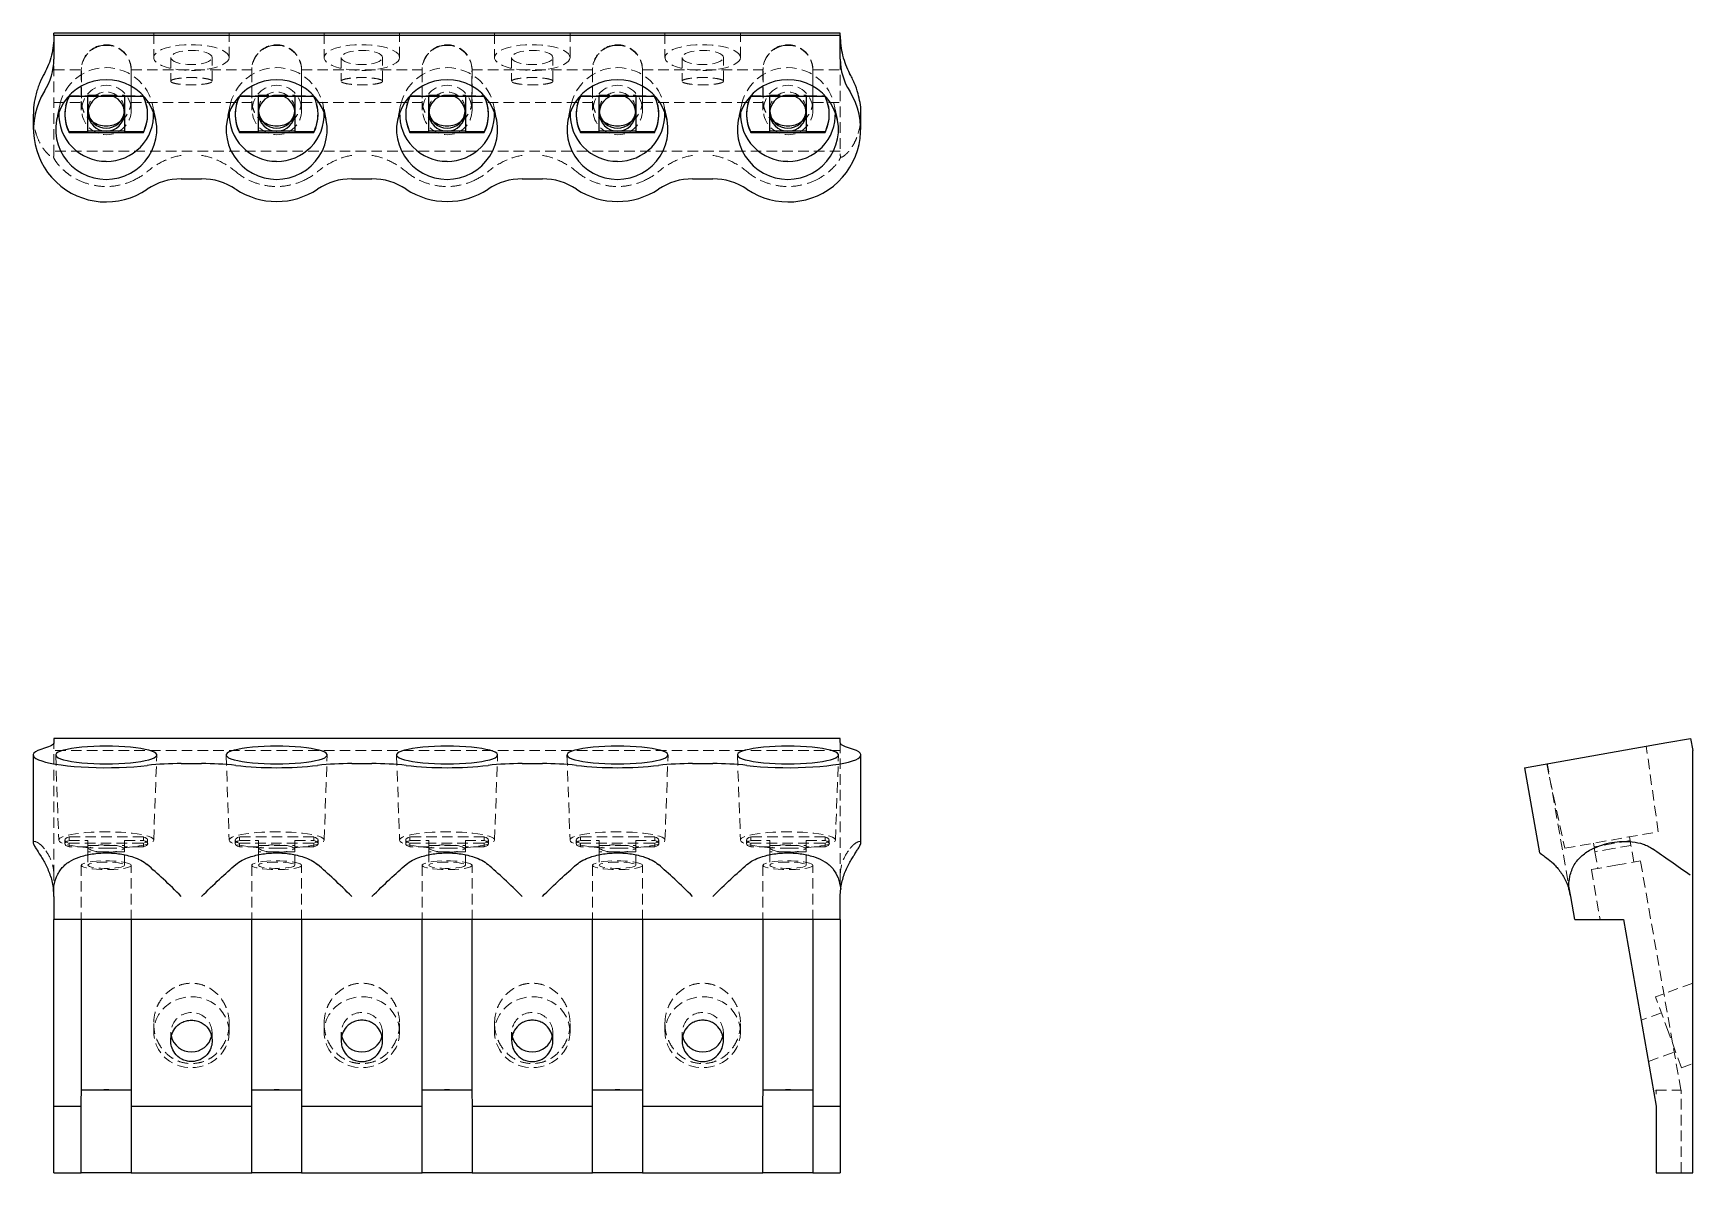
# Model space of a CAD drawing. Header units: millimetres. Extents: x 33 to 233, y 31 to 168.
import ezdxf

# ---------------------------------------------------------------- set-up
doc = ezdxf.new("R2010")
doc.units = ezdxf.units.MM
doc.linetypes.add('HIDDEN', pattern=[1.905, 1.27, -0.635])

msp = doc.modelspace()

# ---------------------------------------------------------------- linework, layer by layer
at = {"color": 7, "linetype": 'Continuous', "lineweight": 25}
for p, q in [((35.61, 167.88), (35.61, 168.14)), ((130.39, 168.14), (35.61, 168.14)), ((130.39, 167.88), (130.39, 168.14)), ((130.39, 167.88), (35.61, 167.88)), ((35.61, 167.88), (35.61, 165.02)), ((130.39, 165.02), (130.39, 167.88)), ((46.4, 160.5), (37.44, 160.5)), ((39.72, 156.25), (39.72, 160.5)), ((44.12, 160.5), (44.12, 156.25)), ((66.94, 160.5), (57.98, 160.5)), ((60.26, 156.25), (60.26, 160.5)), ((64.66, 160.5), (64.66, 156.25)), ((87.48, 160.5), (78.52, 160.5)), ((80.8, 156.25), (80.8, 160.5)), ((85.2, 160.5), (85.2, 156.25)), ((108.02, 160.5), (99.06, 160.5)), ((101.34, 156.25), (101.34, 160.5)), ((105.74, 160.5), (105.74, 156.25)), ((128.56, 160.5), (119.6, 160.5)), ((121.88, 156.25), (121.88, 160.5)), ((126.28, 160.5), (126.28, 156.25)), ((33.12, 158.39), (33.12, 156.53)), ((132.88, 156.53), (132.88, 158.39)), ((37.44, 156.17), (37.44, 156.25)), ((39.72, 156.25), (37.44, 156.25)), ((37.44, 156.17), (46.4, 156.17)), ((41.92, 156.35), (39.72, 156.35)), ((44.12, 156.35), (41.92, 156.35)), ((46.4, 156.25), (44.12, 156.25)), ((46.4, 156.17), (46.4, 156.25)), ((57.98, 156.17), (57.98, 156.25)), ((60.26, 156.25), (57.98, 156.25)), ((57.98, 156.17), (66.94, 156.17)), ((62.46, 156.35), (60.26, 156.35)), ((64.66, 156.35), (62.46, 156.35)), ((66.94, 156.25), (64.66, 156.25)), ((66.94, 156.17), (66.94, 156.25)), ((78.52, 156.17), (78.52, 156.25)), ((80.8, 156.25), (78.52, 156.25)), ((78.52, 156.17), (87.48, 156.17)), ((83, 156.35), (80.8, 156.35)), ((85.2, 156.35), (83, 156.35)), ((87.48, 156.25), (85.2, 156.25)), ((87.48, 156.17), (87.48, 156.25)), ((99.06, 156.17), (99.06, 156.25)), ((101.34, 156.25), (99.06, 156.25)), ((99.06, 156.17), (108.02, 156.17)), ((103.54, 156.35), (101.34, 156.35)), ((105.74, 156.35), (103.54, 156.35)), ((108.02, 156.25), (105.74, 156.25)), ((108.02, 156.17), (108.02, 156.25)), ((119.6, 156.17), (119.6, 156.25)), ((121.88, 156.25), (119.6, 156.25)), ((119.6, 156.17), (128.56, 156.17)), ((124.08, 156.35), (121.88, 156.35)), ((126.28, 156.35), (124.08, 156.35)), ((128.56, 156.25), (126.28, 156.25)), ((128.56, 156.17), (128.56, 156.25)), ((50.97, 150.6), (53.41, 150.6)), ((71.51, 150.6), (73.95, 150.6)), ((92.05, 150.6), (94.49, 150.6)), ((112.59, 150.6), (115.03, 150.6)), ((130.39, 83.17), (35.61, 83.17)), ((35.61, 83.17), (35.61, 82.67)), ((130.39, 82.67), (130.39, 83.17)), ((226.16, 81.99), (230.02, 82.67)), ((230.02, 82.67), (232.88, 83.17)), ((232.88, 83.17), (233.14, 81.73)), ((33.12, 81.17), (33.12, 70.61)), ((50.97, 80.13), (53.41, 80.13)), ((71.51, 80.13), (73.95, 80.13)), ((92.05, 80.13), (94.49, 80.13)), ((112.59, 80.13), (115.03, 80.13)), ((132.88, 70.61), (132.88, 81.17)), ((212.86, 79.64), (226.16, 81.99)), ((233.14, 30.83), (233.14, 81.73)), ((212.86, 79.64), (214.67, 69.36)), ((35.61, 64.13), (35.61, 61.34)), ((130.39, 61.34), (130.39, 64.13)), ((218.91, 61.34), (218.42, 64.13)), ((130.39, 61.34), (35.61, 61.34)), ((35.61, 38.85), (35.61, 61.34)), ((38.92, 40.27), (38.92, 61.34)), ((44.92, 61.34), (44.92, 40.27)), ((59.46, 40.27), (59.46, 61.34)), ((65.46, 61.34), (65.46, 40.27)), ((80, 40.27), (80, 61.34)), ((86, 61.34), (86, 40.27)), ((100.54, 40.27), (100.54, 61.34)), ((106.54, 61.34), (106.54, 40.27)), ((121.08, 40.27), (121.08, 61.34)), ((127.08, 61.34), (127.08, 40.27)), ((130.39, 61.34), (130.39, 38.85)), ((218.91, 61.34), (224.78, 61.34)), ((224.78, 61.34), (228.74, 38.85)), ((42.51, 40.8), (41.33, 40.8)), ((63.05, 40.8), (61.87, 40.8)), ((83.59, 40.8), (82.41, 40.8)), ((104.13, 40.8), (102.95, 40.8)), ((124.67, 40.8), (123.49, 40.8)), ((35.61, 38.85), (38.91, 38.85)), ((35.61, 30.83), (35.61, 38.85)), ((38.91, 30.83), (38.91, 38.85)), ((44.93, 38.85), (59.45, 38.85)), ((44.93, 38.85), (44.93, 30.83)), ((59.45, 30.83), (59.45, 38.85)), ((65.47, 38.85), (79.99, 38.85)), ((65.47, 38.85), (65.47, 30.83)), ((79.99, 30.83), (79.99, 38.85)), ((86.01, 38.85), (100.53, 38.85)), ((86.01, 38.85), (86.01, 30.83)), ((100.53, 30.83), (100.53, 38.85)), ((106.55, 38.85), (121.07, 38.85)), ((106.55, 38.85), (106.55, 30.83)), ((121.07, 30.83), (121.07, 38.85)), ((127.09, 38.85), (130.39, 38.85)), ((127.09, 38.85), (127.09, 30.83)), ((130.39, 38.85), (130.39, 30.83)), ((228.74, 38.85), (228.74, 30.83)), ((35.61, 30.83), (38.91, 30.83)), ((44.93, 30.83), (38.91, 30.83)), ((44.93, 30.83), (59.45, 30.83)), ((65.47, 30.83), (59.45, 30.83)), ((65.47, 30.83), (79.99, 30.83)), ((86.01, 30.83), (79.99, 30.83)), ((86.01, 30.83), (100.53, 30.83)), ((106.55, 30.83), (100.53, 30.83)), ((106.55, 30.83), (121.07, 30.83)), ((127.09, 30.83), (121.07, 30.83)), ((127.09, 30.83), (130.39, 30.83)), ((228.74, 30.83), (233.14, 30.83))]:
    msp.add_line(p, q, dxfattribs=at)
at = {"color": 7, "linetype": 'HIDDEN', "lineweight": 18}
for p, q in [((47.64, 168.14), (47.64, 165.21)), ((56.74, 165.21), (56.74, 168.14)), ((68.18, 168.14), (68.18, 165.21)), ((77.28, 165.21), (77.28, 168.14)), ((88.72, 168.14), (88.72, 165.21)), ((97.82, 165.21), (97.82, 168.14)), ((109.26, 168.14), (109.26, 165.21)), ((118.36, 165.21), (118.36, 168.14)), ((42.51, 166.64), (41.33, 166.64)), ((63.05, 166.64), (61.87, 166.64)), ((83.59, 166.64), (82.41, 166.64)), ((104.13, 166.64), (102.95, 166.64)), ((124.67, 166.64), (123.49, 166.64)), ((35.61, 153.42), (35.61, 165.02)), ((49.7, 165.21), (49.7, 162.35)), ((54.68, 162.35), (54.68, 165.21)), ((70.24, 165.21), (70.24, 162.35)), ((75.22, 162.35), (75.22, 165.21)), ((90.78, 165.21), (90.78, 162.35)), ((95.76, 162.35), (95.76, 165.21)), ((111.32, 165.21), (111.32, 162.35)), ((116.3, 162.35), (116.3, 165.21)), ((130.39, 165.02), (130.39, 153.42)), ((35.61, 163.74), (38.91, 163.74)), ((38.91, 163.74), (38.91, 163.74)), ((38.91, 163.74), (38.91, 163.73)), ((38.91, 163.74), (38.92, 163.64)), ((38.91, 163.74), (38.91, 158.87)), ((38.92, 163.49), (38.92, 159.78)), ((44.92, 159.78), (44.92, 163.49)), ((44.93, 163.73), (44.93, 163.74)), ((44.93, 163.74), (44.93, 163.74)), ((44.93, 163.67), (44.93, 163.74)), ((44.93, 163.74), (59.45, 163.74)), ((44.93, 158.87), (44.93, 163.74)), ((59.45, 163.74), (59.45, 163.74)), ((59.45, 163.74), (59.45, 163.73)), ((59.45, 163.74), (59.46, 163.64)), ((59.45, 163.74), (59.45, 158.87)), ((59.46, 163.49), (59.46, 159.78)), ((65.46, 159.78), (65.46, 163.49)), ((65.47, 163.73), (65.47, 163.74)), ((65.47, 163.74), (65.47, 163.74)), ((65.47, 163.67), (65.47, 163.74)), ((65.47, 163.74), (79.99, 163.74)), ((65.47, 158.87), (65.47, 163.74)), ((79.99, 163.74), (79.99, 163.74)), ((79.99, 163.74), (79.99, 163.73)), ((79.99, 163.74), (79.99, 163.64)), ((79.99, 163.74), (79.99, 158.87)), ((80, 163.49), (80, 159.78)), ((86, 159.78), (86, 163.49)), ((86.01, 163.73), (86.01, 163.74)), ((86.01, 163.74), (86.01, 163.74)), ((86.01, 163.67), (86.01, 163.74)), ((86.01, 163.74), (100.53, 163.74)), ((86.01, 158.87), (86.01, 163.74)), ((100.53, 163.74), (100.53, 163.74)), ((100.53, 163.74), (100.53, 163.73)), ((100.53, 163.74), (100.53, 163.64)), ((100.53, 163.74), (100.53, 158.87)), ((100.54, 163.49), (100.54, 159.78)), ((106.54, 159.78), (106.54, 163.49)), ((106.55, 163.73), (106.55, 163.74)), ((106.55, 163.74), (106.55, 163.74)), ((106.55, 163.67), (106.55, 163.74)), ((106.55, 163.74), (121.07, 163.74)), ((106.55, 158.87), (106.55, 163.74)), ((121.07, 163.74), (121.07, 163.74)), ((121.07, 163.74), (121.07, 163.73)), ((121.07, 163.74), (121.07, 163.64)), ((121.07, 163.74), (121.07, 158.87)), ((121.08, 163.49), (121.08, 159.78)), ((127.08, 159.78), (127.08, 163.49)), ((127.09, 163.73), (127.09, 163.74)), ((127.09, 163.74), (127.09, 163.74)), ((127.09, 163.67), (127.09, 163.74)), ((127.09, 163.74), (130.39, 163.74)), ((127.09, 158.87), (127.09, 163.74)), ((37.44, 160.5), (37.44, 160.58)), ((37.44, 160.58), (39.72, 160.58)), ((39.72, 160.58), (39.72, 160.68)), ((39.72, 160.68), (41.92, 160.68)), ((39.72, 160.5), (39.72, 160.58)), ((41.92, 160.68), (44.12, 160.68)), ((44.12, 160.58), (44.12, 160.68)), ((44.12, 160.58), (44.12, 160.5)), ((44.12, 160.58), (46.4, 160.58)), ((46.4, 160.5), (46.4, 160.58)), ((57.98, 160.5), (57.98, 160.58)), ((57.98, 160.58), (60.26, 160.58)), ((60.26, 160.58), (60.26, 160.68)), ((60.26, 160.68), (62.46, 160.68)), ((60.26, 160.5), (60.26, 160.58)), ((62.46, 160.68), (64.66, 160.68)), ((64.66, 160.58), (64.66, 160.68)), ((64.66, 160.58), (64.66, 160.5)), ((64.66, 160.58), (66.94, 160.58)), ((66.94, 160.5), (66.94, 160.58)), ((78.52, 160.5), (78.52, 160.58)), ((78.52, 160.58), (80.8, 160.58)), ((80.8, 160.58), (80.8, 160.68)), ((80.8, 160.68), (83, 160.68)), ((80.8, 160.5), (80.8, 160.58)), ((83, 160.68), (85.2, 160.68)), ((85.2, 160.58), (85.2, 160.68)), ((85.2, 160.58), (85.2, 160.5)), ((85.2, 160.58), (87.48, 160.58)), ((87.48, 160.5), (87.48, 160.58)), ((99.06, 160.5), (99.06, 160.58)), ((99.06, 160.58), (101.34, 160.58)), ((101.34, 160.58), (101.34, 160.68)), ((101.34, 160.68), (103.54, 160.68)), ((101.34, 160.5), (101.34, 160.58)), ((103.54, 160.68), (105.74, 160.68)), ((105.74, 160.58), (105.74, 160.68)), ((105.74, 160.58), (105.74, 160.5)), ((105.74, 160.58), (108.02, 160.58)), ((108.02, 160.5), (108.02, 160.58)), ((119.6, 160.5), (119.6, 160.58)), ((119.6, 160.58), (121.88, 160.58)), ((121.88, 160.58), (121.88, 160.68)), ((121.88, 160.68), (124.08, 160.68)), ((121.88, 160.5), (121.88, 160.58)), ((124.08, 160.68), (126.28, 160.68)), ((126.28, 160.58), (126.28, 160.68)), ((126.28, 160.58), (126.28, 160.5)), ((126.28, 160.58), (128.56, 160.58)), ((128.56, 160.5), (128.56, 160.58)), ((35.61, 159.78), (38.92, 159.78)), ((36.31, 159.46), (35.96, 157.73)), ((36.93, 158.41), (36.93, 158.34)), ((44.12, 158.87), (44.11, 158.69)), ((44.92, 159.78), (59.46, 159.78)), ((46.91, 158.34), (46.91, 158.41)), ((47.89, 157.73), (47.53, 159.46)), ((56.85, 159.46), (56.49, 157.73)), ((57.47, 158.41), (57.47, 158.34)), ((64.66, 158.87), (64.65, 158.69)), ((65.46, 159.78), (80, 159.78)), ((67.45, 158.34), (67.45, 158.41)), ((68.43, 157.73), (68.07, 159.46)), ((77.39, 159.46), (77.03, 157.73)), ((78.01, 158.41), (78.01, 158.34)), ((85.2, 158.87), (85.19, 158.69)), ((86, 159.78), (100.54, 159.78)), ((87.99, 158.34), (87.99, 158.41)), ((88.97, 157.73), (88.61, 159.46)), ((97.93, 159.46), (97.57, 157.73)), ((98.55, 158.41), (98.55, 158.34)), ((105.74, 158.87), (105.73, 158.69)), ((106.54, 159.78), (121.08, 159.78)), ((108.53, 158.34), (108.53, 158.41)), ((109.51, 157.73), (109.15, 159.46)), ((118.47, 159.46), (118.11, 157.73)), ((119.09, 158.41), (119.09, 158.34)), ((126.28, 158.87), (126.27, 158.69)), ((127.08, 159.78), (130.39, 159.78)), ((129.07, 158.34), (129.07, 158.41)), ((130.04, 157.73), (129.69, 159.46)), ((130.39, 153.91), (35.61, 153.91)), ((35.61, 66.67), (35.61, 82.67)), ((130.39, 82.67), (130.39, 66.67)), ((228.97, 71.91), (227.53, 82.23)), ((130.39, 81.73), (35.61, 81.73)), ((35.83, 81.16), (36.2, 70.91)), ((47.64, 70.91), (48.01, 81.16)), ((56.37, 81.16), (56.74, 70.91)), ((68.18, 70.91), (68.55, 81.16)), ((76.91, 81.16), (77.28, 70.91)), ((88.72, 70.91), (89.09, 81.16)), ((97.45, 81.16), (97.82, 70.91)), ((109.26, 70.91), (109.63, 81.16)), ((117.99, 81.16), (118.36, 70.91)), ((129.8, 70.91), (130.17, 81.16)), ((215.53, 80.11), (217.7, 69.93)), ((218.42, 64.13), (215.6, 80.13)), ((36.93, 70.92), (36.93, 70.48)), ((46.4, 71.3), (37.44, 71.3)), ((37.44, 71.3), (37.44, 70.86)), ((37.44, 70.86), (39.72, 70.86)), ((37.44, 70.54), (46.4, 70.54)), ((37.44, 70.54), (37.44, 70.1)), ((39.72, 70.1), (37.44, 70.1)), ((39.72, 70.1), (39.72, 70.86)), ((39.72, 70.28), (41.92, 70.28)), ((39.72, 70.1), (39.72, 69.52)), ((41.92, 70.28), (44.12, 70.28)), ((44.12, 70.86), (46.4, 70.86)), ((44.12, 70.86), (44.12, 70.1)), ((46.4, 70.1), (44.12, 70.1)), ((44.12, 70.1), (44.12, 69.52)), ((46.4, 71.3), (46.4, 70.86)), ((46.4, 70.54), (46.4, 70.1)), ((46.91, 70.48), (46.91, 70.92)), ((57.47, 70.92), (57.47, 70.48)), ((66.94, 71.3), (57.98, 71.3)), ((57.98, 71.3), (57.98, 70.86)), ((57.98, 70.86), (60.26, 70.86)), ((57.98, 70.54), (66.94, 70.54)), ((57.98, 70.54), (57.98, 70.1)), ((60.26, 70.1), (57.98, 70.1)), ((60.26, 70.1), (60.26, 70.86)), ((60.26, 70.28), (62.46, 70.28)), ((60.26, 70.1), (60.26, 69.52)), ((62.46, 70.28), (64.66, 70.28)), ((64.66, 70.86), (66.94, 70.86)), ((64.66, 70.86), (64.66, 70.1)), ((64.66, 70.1), (64.66, 69.52)), ((66.94, 70.1), (64.66, 70.1)), ((66.94, 71.3), (66.94, 70.86)), ((66.94, 70.54), (66.94, 70.1)), ((67.45, 70.48), (67.45, 70.92)), ((78.01, 70.92), (78.01, 70.48)), ((87.48, 71.3), (78.52, 71.3)), ((78.52, 71.3), (78.52, 70.86)), ((78.52, 70.86), (80.8, 70.86)), ((78.52, 70.54), (87.48, 70.54)), ((78.52, 70.54), (78.52, 70.1)), ((80.8, 70.1), (78.52, 70.1)), ((80.8, 70.1), (80.8, 70.86)), ((80.8, 70.28), (83, 70.28)), ((80.8, 70.1), (80.8, 69.52)), ((83, 70.28), (85.2, 70.28)), ((85.2, 70.86), (87.48, 70.86)), ((85.2, 70.86), (85.2, 70.1)), ((85.2, 70.1), (85.2, 69.52)), ((87.48, 70.1), (85.2, 70.1)), ((87.48, 71.3), (87.48, 70.86)), ((87.48, 70.54), (87.48, 70.1)), ((87.99, 70.48), (87.99, 70.92)), ((98.55, 70.92), (98.55, 70.48)), ((108.02, 71.3), (99.06, 71.3)), ((99.06, 71.3), (99.06, 70.86)), ((99.06, 70.86), (101.34, 70.86)), ((99.06, 70.54), (108.02, 70.54)), ((99.06, 70.54), (99.06, 70.1)), ((101.34, 70.1), (99.06, 70.1)), ((101.34, 70.1), (101.34, 70.86)), ((101.34, 70.28), (103.54, 70.28)), ((101.34, 70.1), (101.34, 69.52)), ((103.54, 70.28), (105.74, 70.28)), ((105.74, 70.86), (108.02, 70.86)), ((105.74, 70.86), (105.74, 70.1)), ((105.74, 70.1), (105.74, 69.52)), ((108.02, 70.1), (105.74, 70.1)), ((108.02, 71.3), (108.02, 70.86)), ((108.02, 70.54), (108.02, 70.1)), ((108.53, 70.48), (108.53, 70.92)), ((119.09, 70.92), (119.09, 70.48)), ((128.56, 71.3), (119.6, 71.3)), ((119.6, 71.3), (119.6, 70.86)), ((119.6, 70.86), (121.88, 70.86)), ((119.6, 70.54), (128.56, 70.54)), ((119.6, 70.54), (119.6, 70.1)), ((121.88, 70.1), (119.6, 70.1)), ((121.88, 70.1), (121.88, 70.86)), ((121.88, 70.28), (124.08, 70.28)), ((121.88, 70.1), (121.88, 69.52)), ((124.08, 70.28), (126.28, 70.28)), ((126.28, 70.86), (128.56, 70.86)), ((126.28, 70.86), (126.28, 70.1)), ((126.28, 70.1), (126.28, 69.52)), ((128.56, 70.1), (126.28, 70.1)), ((128.56, 71.3), (128.56, 70.86)), ((128.56, 70.54), (128.56, 70.1)), ((129.07, 70.48), (129.07, 70.92)), ((217.7, 69.93), (228.97, 71.91)), ((221.17, 70.54), (221.25, 70.1)), ((225.58, 70.86), (221.25, 70.1)), ((221.25, 70.1), (221.35, 69.52)), ((225.68, 70.28), (223.52, 69.9)), ((225.5, 71.3), (225.58, 70.86)), ((225.58, 70.86), (225.68, 70.28)), ((226.04, 68.27), (225.68, 70.28)), ((41.92, 69.52), (39.72, 69.52)), ((39.72, 69.52), (39.72, 67.89)), ((44.12, 69.52), (41.92, 69.52)), ((44.12, 67.89), (44.12, 69.52)), ((62.46, 69.52), (60.26, 69.52)), ((60.26, 69.52), (60.26, 67.89)), ((64.66, 69.52), (62.46, 69.52)), ((64.66, 67.89), (64.66, 69.52)), ((83, 69.52), (80.8, 69.52)), ((80.8, 69.52), (80.8, 67.89)), ((85.2, 69.52), (83, 69.52)), ((85.2, 67.89), (85.2, 69.52)), ((103.54, 69.52), (101.34, 69.52)), ((101.34, 69.52), (101.34, 67.89)), ((105.74, 69.52), (103.54, 69.52)), ((105.74, 67.89), (105.74, 69.52)), ((124.08, 69.52), (121.88, 69.52)), ((121.88, 69.52), (121.88, 67.89)), ((126.28, 69.52), (124.08, 69.52)), ((126.28, 67.89), (126.28, 69.52)), ((223.52, 69.9), (221.35, 69.52)), ((221.35, 69.52), (221.7, 67.5)), ((223.87, 67.89), (226.83, 68.41)), ((231.7, 40.81), (226.83, 68.41)), ((35.61, 64.13), (35.61, 66.67)), ((38.91, 67.89), (38.91, 40.3)), ((44.93, 40.3), (44.93, 67.89)), ((59.45, 67.89), (59.45, 40.3)), ((65.47, 40.3), (65.47, 67.89)), ((79.99, 67.89), (79.99, 40.3)), ((86.01, 40.3), (86.01, 67.89)), ((100.53, 67.89), (100.53, 40.3)), ((106.55, 40.3), (106.55, 67.89)), ((121.07, 67.89), (121.07, 40.3)), ((127.09, 40.3), (127.09, 67.89)), ((130.39, 66.67), (130.39, 64.13)), ((216.57, 67.84), (216.46, 67.96)), ((220.91, 67.36), (223.87, 67.89)), ((220.91, 67.36), (221.97, 61.34)), ((218.42, 64.13), (218.12, 65.27)), ((233.14, 53.67), (228.65, 52.03)), ((230.21, 47.76), (228.65, 52.03)), ((229.35, 50.1), (226.91, 49.21)), ((47.64, 48.83), (47.64, 47.76)), ((56.74, 47.76), (56.74, 48.83)), ((68.18, 48.83), (68.18, 47.76)), ((77.28, 47.76), (77.28, 48.83)), ((88.72, 48.83), (88.72, 47.76)), ((97.82, 47.76), (97.82, 48.83)), ((109.26, 48.83), (109.26, 47.76)), ((118.36, 47.76), (118.36, 48.83)), ((49.7, 47.76), (49.7, 46.72)), ((54.68, 47.76), (54.64, 47.32)), ((54.68, 46.72), (54.68, 47.76)), ((70.24, 47.76), (70.24, 46.72)), ((75.22, 47.76), (75.18, 47.32)), ((75.22, 46.72), (75.22, 47.76)), ((90.78, 47.76), (90.78, 46.72)), ((95.76, 47.76), (95.72, 47.32)), ((95.76, 46.72), (95.76, 47.76)), ((111.32, 47.76), (111.32, 46.72)), ((116.3, 47.76), (116.26, 47.32)), ((116.3, 46.72), (116.3, 47.76)), ((231.76, 43.49), (230.21, 47.76)), ((227.79, 44.23), (231.06, 45.42)), ((231.76, 43.49), (233.14, 43.99)), ((38.91, 40.3), (38.91, 38.85)), ((38.91, 40.29), (38.91, 40.29)), ((44.93, 38.85), (44.93, 40.3)), ((44.93, 40.29), (44.93, 40.29)), ((59.45, 40.3), (59.45, 38.85)), ((59.45, 40.29), (59.45, 40.29)), ((65.47, 38.85), (65.47, 40.3)), ((65.47, 40.29), (65.47, 40.29)), ((79.99, 40.3), (79.99, 38.85)), ((79.99, 40.29), (79.99, 40.29)), ((86.01, 38.85), (86.01, 40.3)), ((86.01, 40.29), (86.01, 40.29)), ((100.53, 40.3), (100.53, 38.85)), ((100.53, 40.29), (100.53, 40.29)), ((106.55, 38.85), (106.55, 40.3)), ((106.55, 40.29), (106.55, 40.29)), ((121.07, 40.3), (121.07, 38.85)), ((121.07, 40.29), (121.07, 40.29)), ((127.09, 38.85), (127.09, 40.3)), ((127.09, 40.29), (127.09, 40.29)), ((231.7, 40.81), (231.64, 40.8)), ((231.75, 30.83), (231.75, 40.8))]:
    msp.add_line(p, q, dxfattribs=at)
at = {"color": 7, "linetype": 'HIDDEN', "lineweight": 18, "flags": 128}
for points in [[(56.74, 165.21), (56.69, 164.98), (56.55, 164.76), (56.31, 164.55), (55.98, 164.35), (55.58, 164.17), (55.1, 164.01), (54.56, 163.88), (53.97, 163.77), (53.34, 163.7), (52.69, 163.66), (52.02, 163.65), (51.36, 163.68), (50.72, 163.73), (50.11, 163.82), (49.54, 163.94), (49.03, 164.09), (48.59, 164.26), (48.22, 164.44), (47.94, 164.65), (47.75, 164.87), (47.65, 165.09), (47.65, 165.32), (47.75, 165.54), (47.94, 165.76), (48.22, 165.97), (48.59, 166.16), (49.03, 166.33), (49.54, 166.47), (50.11, 166.59), (50.72, 166.68), (51.36, 166.74), (52.02, 166.76), (52.69, 166.75), (53.34, 166.71), (53.97, 166.64), (54.56, 166.53), (55.1, 166.4), (55.58, 166.24), (55.98, 166.06), (56.31, 165.87), (56.55, 165.65), (56.69, 165.43), (56.74, 165.21)], [(54.68, 165.21), (54.64, 165.37), (54.49, 165.53), (54.26, 165.68), (53.95, 165.81), (53.58, 165.92), (53.15, 165.99), (52.68, 166.04), (52.19, 166.06), (51.7, 166.04), (51.24, 165.99), (50.81, 165.92), (50.43, 165.81), (50.12, 165.68), (49.89, 165.53), (49.74, 165.37), (49.7, 165.21), (49.74, 165.04), (49.89, 164.88), (50.12, 164.73), (50.43, 164.6), (50.81, 164.5), (51.24, 164.42), (51.7, 164.37), (52.19, 164.35), (52.68, 164.37), (53.15, 164.42), (53.58, 164.5), (53.95, 164.6), (54.26, 164.73), (54.49, 164.88), (54.64, 165.04), (54.68, 165.21)], [(77.28, 165.21), (77.23, 164.98), (77.09, 164.76), (76.85, 164.55), (76.52, 164.35), (76.12, 164.17), (75.64, 164.01), (75.1, 163.88), (74.51, 163.77), (73.88, 163.7), (73.23, 163.66), (72.56, 163.65), (71.9, 163.68), (71.26, 163.73), (70.65, 163.82), (70.08, 163.94), (69.57, 164.09), (69.13, 164.26), (68.76, 164.44), (68.48, 164.65), (68.29, 164.87), (68.19, 165.09), (68.19, 165.32), (68.29, 165.54), (68.48, 165.76), (68.76, 165.97), (69.13, 166.16), (69.57, 166.33), (70.08, 166.47), (70.65, 166.59), (71.26, 166.68), (71.9, 166.74), (72.56, 166.76), (73.23, 166.75), (73.88, 166.71), (74.51, 166.64), (75.1, 166.53), (75.64, 166.4), (76.12, 166.24), (76.52, 166.06), (76.85, 165.87), (77.09, 165.65), (77.23, 165.43), (77.28, 165.21)], [(75.22, 165.21), (75.18, 165.37), (75.03, 165.53), (74.8, 165.68), (74.49, 165.81), (74.12, 165.92), (73.68, 165.99), (73.22, 166.04), (72.73, 166.06), (72.24, 166.04), (71.78, 165.99), (71.34, 165.92), (70.97, 165.81), (70.66, 165.68), (70.43, 165.53), (70.28, 165.37), (70.24, 165.21), (70.28, 165.04), (70.43, 164.88), (70.66, 164.73), (70.97, 164.6), (71.34, 164.5), (71.78, 164.42), (72.24, 164.37), (72.73, 164.35), (73.22, 164.37), (73.68, 164.42), (74.12, 164.5), (74.49, 164.6), (74.8, 164.73), (75.03, 164.88), (75.18, 165.04), (75.22, 165.21)], [(97.82, 165.21), (97.77, 164.98), (97.62, 164.76), (97.39, 164.55), (97.06, 164.35), (96.66, 164.17), (96.18, 164.01), (95.64, 163.88), (95.05, 163.77), (94.42, 163.7), (93.77, 163.66), (93.1, 163.65), (92.44, 163.68), (91.8, 163.73), (91.19, 163.82), (90.62, 163.94), (90.11, 164.09), (89.67, 164.26), (89.3, 164.44), (89.02, 164.65), (88.83, 164.87), (88.73, 165.09), (88.73, 165.32), (88.83, 165.54), (89.02, 165.76), (89.3, 165.97), (89.67, 166.16), (90.11, 166.33), (90.62, 166.47), (91.19, 166.59), (91.8, 166.68), (92.44, 166.74), (93.1, 166.76), (93.77, 166.75), (94.42, 166.71), (95.05, 166.64), (95.64, 166.53), (96.18, 166.4), (96.66, 166.24), (97.06, 166.06), (97.39, 165.87), (97.62, 165.65), (97.77, 165.43), (97.82, 165.21)], [(95.76, 165.21), (95.72, 165.37), (95.57, 165.53), (95.34, 165.68), (95.03, 165.81), (94.66, 165.92), (94.22, 165.99), (93.76, 166.04), (93.27, 166.06), (92.78, 166.04), (92.32, 165.99), (91.88, 165.92), (91.51, 165.81), (91.2, 165.68), (90.97, 165.53), (90.82, 165.37), (90.78, 165.21), (90.82, 165.04), (90.97, 164.88), (91.2, 164.73), (91.51, 164.6), (91.88, 164.5), (92.32, 164.42), (92.78, 164.37), (93.27, 164.35), (93.76, 164.37), (94.22, 164.42), (94.66, 164.5), (95.03, 164.6), (95.34, 164.73), (95.57, 164.88), (95.72, 165.04), (95.76, 165.21)], [(118.36, 165.21), (118.31, 164.98), (118.16, 164.76), (117.93, 164.55), (117.6, 164.35), (117.2, 164.17), (116.72, 164.01), (116.18, 163.88), (115.59, 163.77), (114.96, 163.7), (114.31, 163.66), (113.64, 163.65), (112.98, 163.68), (112.34, 163.73), (111.73, 163.82), (111.16, 163.94), (110.65, 164.09), (110.21, 164.26), (109.84, 164.44), (109.56, 164.65), (109.37, 164.87), (109.27, 165.09), (109.27, 165.32), (109.37, 165.54), (109.56, 165.76), (109.84, 165.97), (110.21, 166.16), (110.65, 166.33), (111.16, 166.47), (111.73, 166.59), (112.34, 166.68), (112.98, 166.74), (113.64, 166.76), (114.31, 166.75), (114.96, 166.71), (115.59, 166.64), (116.18, 166.53), (116.72, 166.4), (117.2, 166.24), (117.6, 166.06), (117.93, 165.87), (118.16, 165.65), (118.31, 165.43), (118.36, 165.21)], [(116.3, 165.21), (116.26, 165.37), (116.11, 165.53), (115.88, 165.68), (115.57, 165.81), (115.19, 165.92), (114.76, 165.99), (114.3, 166.04), (113.81, 166.06), (113.32, 166.04), (112.85, 165.99), (112.42, 165.92), (112.05, 165.81), (111.74, 165.68), (111.51, 165.53), (111.36, 165.37), (111.32, 165.21), (111.36, 165.04), (111.51, 164.88), (111.74, 164.73), (112.05, 164.6), (112.42, 164.5), (112.85, 164.42), (113.32, 164.37), (113.81, 164.35), (114.3, 164.37), (114.76, 164.42), (115.19, 164.5), (115.57, 164.6), (115.88, 164.73), (116.11, 164.88), (116.26, 165.04), (116.3, 165.21)], [(41.92, 69.93), (42.65, 69.93), (43.37, 69.96), (44.07, 70), (44.73, 70.05), (45.34, 70.12), (45.9, 70.21), (46.39, 70.3), (46.81, 70.4), (47.15, 70.52), (47.41, 70.64), (47.57, 70.76), (47.64, 70.89), (47.62, 71.01), (47.5, 71.14), (47.29, 71.26), (46.99, 71.38), (46.61, 71.49), (46.16, 71.59), (45.63, 71.68), (45.04, 71.75), (44.4, 71.81), (43.72, 71.86), (43.01, 71.89), (42.29, 71.91), (41.55, 71.91), (40.83, 71.89), (40.12, 71.86), (39.44, 71.81), (38.8, 71.75), (38.21, 71.68), (37.69, 71.59), (37.23, 71.49), (36.85, 71.38), (36.55, 71.26), (36.34, 71.14), (36.23, 71.01), (36.2, 70.89), (36.27, 70.76), (36.44, 70.64), (36.69, 70.52), (37.03, 70.4), (37.45, 70.3), (37.94, 70.21), (38.5, 70.12), (39.11, 70.05), (39.77, 70), (40.47, 69.96), (41.19, 69.93), (41.92, 69.93)], [(37.44, 71.3), (37.22, 71.21), (37.06, 71.12), (36.97, 71.02), (36.93, 70.92), (36.97, 70.82), (37.06, 70.72), (37.22, 70.63), (37.44, 70.54)], [(37.44, 70.1), (37.22, 70.19), (37.06, 70.28), (36.97, 70.38), (36.93, 70.48), (36.97, 70.58), (37.06, 70.68), (37.22, 70.77), (37.44, 70.86)], [(46.4, 70.54), (46.62, 70.63), (46.78, 70.72), (46.88, 70.82), (46.91, 70.92), (46.88, 71.02), (46.78, 71.12), (46.62, 71.21), (46.4, 71.3)], [(46.4, 70.86), (46.62, 70.77), (46.78, 70.68), (46.88, 70.58), (46.91, 70.48), (46.88, 70.38), (46.78, 70.28), (46.62, 70.19), (46.4, 70.1)], [(62.46, 69.93), (63.19, 69.93), (63.91, 69.96), (64.61, 70), (65.27, 70.05), (65.88, 70.12), (66.44, 70.21), (66.93, 70.3), (67.35, 70.4), (67.69, 70.52), (67.95, 70.64), (68.11, 70.76), (68.18, 70.89), (68.16, 71.01), (68.04, 71.14), (67.83, 71.26), (67.53, 71.38), (67.15, 71.49), (66.7, 71.59), (66.17, 71.68), (65.58, 71.75), (64.94, 71.81), (64.26, 71.86), (63.55, 71.89), (62.83, 71.91), (62.09, 71.91), (61.37, 71.89), (60.66, 71.86), (59.98, 71.81), (59.34, 71.75), (58.75, 71.68), (58.22, 71.59), (57.77, 71.49), (57.39, 71.38), (57.09, 71.26), (56.88, 71.14), (56.77, 71.01), (56.74, 70.89), (56.81, 70.76), (56.98, 70.64), (57.23, 70.52), (57.57, 70.4), (57.99, 70.3), (58.48, 70.21), (59.04, 70.12), (59.65, 70.05), (60.31, 70), (61.01, 69.96), (61.73, 69.93), (62.46, 69.93)], [(57.98, 71.3), (57.76, 71.21), (57.6, 71.12), (57.5, 71.02), (57.47, 70.92), (57.5, 70.82), (57.6, 70.72), (57.76, 70.63), (57.98, 70.54)], [(57.98, 70.1), (57.76, 70.19), (57.6, 70.28), (57.5, 70.38), (57.47, 70.48), (57.5, 70.58), (57.6, 70.68), (57.76, 70.77), (57.98, 70.86)], [(66.94, 70.54), (67.16, 70.63), (67.32, 70.72), (67.42, 70.82), (67.45, 70.92), (67.42, 71.02), (67.32, 71.12), (67.16, 71.21), (66.94, 71.3)], [(66.94, 70.86), (67.16, 70.77), (67.32, 70.68), (67.42, 70.58), (67.45, 70.48), (67.42, 70.38), (67.32, 70.28), (67.16, 70.19), (66.94, 70.1)], [(83, 69.93), (83.73, 69.93), (84.45, 69.96), (85.15, 70), (85.81, 70.05), (86.42, 70.12), (86.98, 70.21), (87.47, 70.3), (87.89, 70.4), (88.23, 70.52), (88.49, 70.64), (88.65, 70.76), (88.72, 70.89), (88.7, 71.01), (88.58, 71.14), (88.37, 71.26), (88.07, 71.38), (87.69, 71.49), (87.24, 71.59), (86.71, 71.68), (86.12, 71.75), (85.48, 71.81), (84.8, 71.86), (84.09, 71.89), (83.37, 71.91), (82.63, 71.91), (81.91, 71.89), (81.2, 71.86), (80.52, 71.81), (79.88, 71.75), (79.29, 71.68), (78.76, 71.59), (78.31, 71.49), (77.93, 71.38), (77.63, 71.26), (77.42, 71.14), (77.3, 71.01), (77.28, 70.89), (77.35, 70.76), (77.51, 70.64), (77.77, 70.52), (78.11, 70.4), (78.53, 70.3), (79.02, 70.21), (79.58, 70.12), (80.19, 70.05), (80.85, 70), (81.55, 69.96), (82.27, 69.93), (83, 69.93)], [(78.52, 71.3), (78.3, 71.21), (78.14, 71.12), (78.04, 71.02), (78.01, 70.92), (78.04, 70.82), (78.14, 70.72), (78.3, 70.63), (78.52, 70.54)], [(78.52, 70.1), (78.3, 70.19), (78.14, 70.28), (78.04, 70.38), (78.01, 70.48), (78.04, 70.58), (78.14, 70.68), (78.3, 70.77), (78.52, 70.86)], [(87.48, 70.54), (87.7, 70.63), (87.86, 70.72), (87.96, 70.82), (87.99, 70.92), (87.96, 71.02), (87.86, 71.12), (87.7, 71.21), (87.48, 71.3)], [(87.48, 70.86), (87.7, 70.77), (87.86, 70.68), (87.96, 70.58), (87.99, 70.48), (87.96, 70.38), (87.86, 70.28), (87.7, 70.19), (87.48, 70.1)], [(103.54, 69.93), (104.27, 69.93), (104.99, 69.96), (105.69, 70), (106.35, 70.05), (106.96, 70.12), (107.52, 70.21), (108.01, 70.3), (108.43, 70.4), (108.77, 70.52), (109.02, 70.64), (109.19, 70.76), (109.26, 70.89), (109.23, 71.01), (109.12, 71.14), (108.91, 71.26), (108.61, 71.38), (108.23, 71.49), (107.78, 71.59), (107.25, 71.68), (106.66, 71.75), (106.02, 71.81), (105.34, 71.86), (104.63, 71.89), (103.91, 71.91), (103.17, 71.91), (102.45, 71.89), (101.74, 71.86), (101.06, 71.81), (100.42, 71.75), (99.83, 71.68), (99.3, 71.59), (98.85, 71.49), (98.47, 71.38), (98.17, 71.26), (97.96, 71.14), (97.84, 71.01), (97.82, 70.89), (97.89, 70.76), (98.05, 70.64), (98.31, 70.52), (98.65, 70.4), (99.07, 70.3), (99.56, 70.21), (100.12, 70.12), (100.73, 70.05), (101.39, 70), (102.09, 69.96), (102.81, 69.93), (103.54, 69.93)], [(99.06, 71.3), (98.84, 71.21), (98.68, 71.12), (98.58, 71.02), (98.55, 70.92), (98.58, 70.82), (98.68, 70.72), (98.84, 70.63), (99.06, 70.54)], [(99.06, 70.1), (98.84, 70.19), (98.68, 70.28), (98.58, 70.38), (98.55, 70.48), (98.58, 70.58), (98.68, 70.68), (98.84, 70.77), (99.06, 70.86)], [(108.02, 70.54), (108.24, 70.63), (108.4, 70.72), (108.5, 70.82), (108.53, 70.92), (108.5, 71.02), (108.4, 71.12), (108.24, 71.21), (108.02, 71.3)], [(108.02, 70.86), (108.24, 70.77), (108.4, 70.68), (108.5, 70.58), (108.53, 70.48), (108.5, 70.38), (108.4, 70.28), (108.24, 70.19), (108.02, 70.1)], [(124.08, 69.93), (124.81, 69.93), (125.53, 69.96), (126.23, 70), (126.89, 70.05), (127.5, 70.12), (128.06, 70.21), (128.55, 70.3), (128.97, 70.4), (129.31, 70.52), (129.56, 70.64), (129.73, 70.76), (129.8, 70.89), (129.77, 71.01), (129.66, 71.14), (129.45, 71.26), (129.15, 71.38), (128.77, 71.49), (128.31, 71.59), (127.79, 71.68), (127.2, 71.75), (126.56, 71.81), (125.88, 71.86), (125.17, 71.89), (124.45, 71.91), (123.71, 71.91), (122.99, 71.89), (122.28, 71.86), (121.6, 71.81), (120.96, 71.75), (120.37, 71.68), (119.84, 71.59), (119.39, 71.49), (119.01, 71.38), (118.71, 71.26), (118.5, 71.14), (118.38, 71.01), (118.36, 70.89), (118.43, 70.76), (118.59, 70.64), (118.85, 70.52), (119.19, 70.4), (119.61, 70.3), (120.1, 70.21), (120.66, 70.12), (121.27, 70.05), (121.93, 70), (122.63, 69.96), (123.35, 69.93), (124.08, 69.93)], [(119.6, 71.3), (119.38, 71.21), (119.22, 71.12), (119.12, 71.02), (119.09, 70.92), (119.12, 70.82), (119.22, 70.72), (119.38, 70.63), (119.6, 70.54)], [(119.6, 70.1), (119.38, 70.19), (119.22, 70.28), (119.12, 70.38), (119.09, 70.48), (119.12, 70.58), (119.22, 70.68), (119.38, 70.77), (119.6, 70.86)], [(128.56, 70.54), (128.78, 70.63), (128.94, 70.72), (129.03, 70.82), (129.07, 70.92), (129.03, 71.02), (128.94, 71.12), (128.78, 71.21), (128.56, 71.3)], [(128.56, 70.86), (128.78, 70.77), (128.94, 70.68), (129.03, 70.58), (129.07, 70.48), (129.03, 70.38), (128.94, 70.28), (128.78, 70.19), (128.56, 70.1)], [(44.93, 67.89), (44.88, 67.98), (44.74, 68.07), (44.5, 68.15), (44.19, 68.23), (43.8, 68.3), (43.35, 68.35), (42.85, 68.38), (42.32, 68.4), (41.79, 68.41), (41.25, 68.4), (40.74, 68.37), (40.26, 68.32), (39.84, 68.26), (39.49, 68.19), (39.21, 68.11), (39.02, 68.03), (38.93, 67.93), (38.93, 67.84), (39.02, 67.75), (39.21, 67.66), (39.49, 67.58), (39.84, 67.51), (40.26, 67.45), (40.74, 67.41), (41.25, 67.38), (41.79, 67.36), (42.32, 67.37), (42.85, 67.39), (43.35, 67.43), (43.8, 67.48), (44.19, 67.54), (44.5, 67.62), (44.74, 67.7), (44.88, 67.79), (44.93, 67.89)], [(44.12, 67.89), (44.07, 67.81), (43.93, 67.73), (43.7, 67.66), (43.39, 67.6), (43.02, 67.56), (42.6, 67.52), (42.15, 67.51), (41.69, 67.51), (41.24, 67.52), (40.82, 67.56), (40.45, 67.6), (40.14, 67.66), (39.91, 67.73), (39.77, 67.81), (39.72, 67.89), (39.77, 67.97), (39.91, 68.04), (40.14, 68.11), (40.45, 68.17), (40.82, 68.22), (41.24, 68.25), (41.69, 68.27), (42.15, 68.27), (42.6, 68.25), (43.02, 68.22), (43.39, 68.17), (43.7, 68.11), (43.93, 68.04), (44.07, 67.97), (44.12, 67.89)], [(65.47, 67.89), (65.42, 67.98), (65.28, 68.07), (65.04, 68.15), (64.73, 68.23), (64.34, 68.3), (63.89, 68.35), (63.39, 68.38), (62.86, 68.4), (62.33, 68.41), (61.79, 68.4), (61.28, 68.37), (60.8, 68.32), (60.38, 68.26), (60.03, 68.19), (59.75, 68.11), (59.56, 68.03), (59.47, 67.93), (59.47, 67.84), (59.56, 67.75), (59.75, 67.66), (60.03, 67.58), (60.38, 67.51), (60.8, 67.45), (61.28, 67.41), (61.79, 67.38), (62.33, 67.36), (62.86, 67.37), (63.39, 67.39), (63.89, 67.43), (64.34, 67.48), (64.73, 67.54), (65.04, 67.62), (65.28, 67.7), (65.42, 67.79), (65.47, 67.89)], [(64.66, 67.89), (64.61, 67.81), (64.47, 67.73), (64.24, 67.66), (63.93, 67.6), (63.56, 67.56), (63.14, 67.52), (62.69, 67.51), (62.23, 67.51), (61.78, 67.52), (61.36, 67.56), (60.99, 67.6), (60.68, 67.66), (60.45, 67.73), (60.31, 67.81), (60.26, 67.89), (60.31, 67.97), (60.45, 68.04), (60.68, 68.11), (60.99, 68.17), (61.36, 68.22), (61.78, 68.25), (62.23, 68.27), (62.69, 68.27), (63.14, 68.25), (63.56, 68.22), (63.93, 68.17), (64.24, 68.11), (64.47, 68.04), (64.61, 67.97), (64.66, 67.89)], [(86.01, 67.89), (85.96, 67.98), (85.82, 68.07), (85.58, 68.15), (85.26, 68.23), (84.88, 68.3), (84.43, 68.35), (83.93, 68.38), (83.4, 68.4), (82.87, 68.41), (82.33, 68.4), (81.82, 68.37), (81.34, 68.32), (80.92, 68.26), (80.57, 68.19), (80.29, 68.11), (80.1, 68.03), (80, 67.93), (80, 67.84), (80.1, 67.75), (80.29, 67.66), (80.57, 67.58), (80.92, 67.51), (81.34, 67.45), (81.82, 67.41), (82.33, 67.38), (82.87, 67.36), (83.4, 67.37), (83.93, 67.39), (84.43, 67.43), (84.88, 67.48), (85.26, 67.54), (85.58, 67.62), (85.82, 67.7), (85.96, 67.79), (86.01, 67.89)], [(85.2, 67.89), (85.15, 67.81), (85.01, 67.73), (84.78, 67.66), (84.47, 67.6), (84.1, 67.56), (83.68, 67.52), (83.23, 67.51), (82.77, 67.51), (82.32, 67.52), (81.9, 67.56), (81.53, 67.6), (81.22, 67.66), (80.99, 67.73), (80.85, 67.81), (80.8, 67.89), (80.85, 67.97), (80.99, 68.04), (81.22, 68.11), (81.53, 68.17), (81.9, 68.22), (82.32, 68.25), (82.77, 68.27), (83.23, 68.27), (83.68, 68.25), (84.1, 68.22), (84.47, 68.17), (84.78, 68.11), (85.01, 68.04), (85.15, 67.97), (85.2, 67.89)], [(106.55, 67.89), (106.5, 67.98), (106.36, 68.07), (106.12, 68.15), (105.8, 68.23), (105.41, 68.3), (104.96, 68.35), (104.47, 68.38), (103.94, 68.4), (103.4, 68.41), (102.87, 68.4), (102.36, 68.37), (101.88, 68.32), (101.46, 68.26), (101.11, 68.19), (100.83, 68.11), (100.64, 68.03), (100.54, 67.93), (100.54, 67.84), (100.64, 67.75), (100.83, 67.66), (101.11, 67.58), (101.46, 67.51), (101.88, 67.45), (102.36, 67.41), (102.87, 67.38), (103.4, 67.36), (103.94, 67.37), (104.47, 67.39), (104.96, 67.43), (105.41, 67.48), (105.8, 67.54), (106.12, 67.62), (106.36, 67.7), (106.5, 67.79), (106.55, 67.89)], [(105.74, 67.89), (105.69, 67.81), (105.55, 67.73), (105.32, 67.66), (105.01, 67.6), (104.64, 67.56), (104.22, 67.52), (103.77, 67.51), (103.31, 67.51), (102.86, 67.52), (102.44, 67.56), (102.07, 67.6), (101.76, 67.66), (101.53, 67.73), (101.39, 67.81), (101.34, 67.89), (101.39, 67.97), (101.53, 68.04), (101.76, 68.11), (102.07, 68.17), (102.44, 68.22), (102.86, 68.25), (103.31, 68.27), (103.77, 68.27), (104.22, 68.25), (104.64, 68.22), (105.01, 68.17), (105.32, 68.11), (105.55, 68.04), (105.69, 67.97), (105.74, 67.89)], [(127.09, 67.89), (127.04, 67.98), (126.89, 68.07), (126.66, 68.15), (126.34, 68.23), (125.95, 68.3), (125.5, 68.35), (125.01, 68.38), (124.48, 68.4), (123.94, 68.41), (123.41, 68.4), (122.9, 68.37), (122.42, 68.32), (122, 68.26), (121.65, 68.19), (121.37, 68.11), (121.18, 68.03), (121.08, 67.93), (121.08, 67.84), (121.18, 67.75), (121.37, 67.66), (121.65, 67.58), (122, 67.51), (122.42, 67.45), (122.9, 67.41), (123.41, 67.38), (123.94, 67.36), (124.48, 67.37), (125.01, 67.39), (125.5, 67.43), (125.95, 67.48), (126.34, 67.54), (126.66, 67.62), (126.89, 67.7), (127.04, 67.79), (127.09, 67.89)], [(126.28, 67.89), (126.23, 67.81), (126.09, 67.73), (125.86, 67.66), (125.55, 67.6), (125.18, 67.56), (124.76, 67.52), (124.31, 67.51), (123.85, 67.51), (123.4, 67.52), (122.98, 67.56), (122.61, 67.6), (122.3, 67.66), (122.07, 67.73), (121.93, 67.81), (121.88, 67.89), (121.93, 67.97), (122.07, 68.04), (122.3, 68.11), (122.61, 68.17), (122.98, 68.22), (123.4, 68.25), (123.85, 68.27), (124.31, 68.27), (124.76, 68.25), (125.18, 68.22), (125.55, 68.17), (125.86, 68.11), (126.09, 68.04), (126.23, 67.97), (126.28, 67.89)], [(56.74, 47.76), (56.69, 48.38), (56.55, 48.99), (56.31, 49.57), (55.98, 50.12), (55.58, 50.61), (55.1, 51.04), (54.56, 51.41), (53.97, 51.69), (53.34, 51.89), (52.69, 52.01), (52.02, 52.03), (51.36, 51.96), (50.72, 51.8), (50.11, 51.56), (49.54, 51.23), (49.03, 50.84), (48.59, 50.37), (48.22, 49.85), (47.94, 49.29), (47.75, 48.69), (47.65, 48.07), (47.65, 47.45), (47.75, 46.83), (47.94, 46.23), (48.22, 45.67), (48.59, 45.15), (49.03, 44.68), (49.54, 44.28), (50.11, 43.96), (50.72, 43.71), (51.36, 43.56), (52.02, 43.49), (52.69, 43.51), (53.34, 43.62), (53.97, 43.83), (54.56, 44.11), (55.1, 44.47), (55.58, 44.91), (55.98, 45.4), (56.31, 45.94), (56.55, 46.53), (56.69, 47.14), (56.74, 47.76)], [(77.28, 47.76), (77.23, 48.38), (77.09, 48.99), (76.85, 49.57), (76.52, 50.12), (76.12, 50.61), (75.64, 51.04), (75.1, 51.41), (74.51, 51.69), (73.88, 51.89), (73.23, 52.01), (72.56, 52.03), (71.9, 51.96), (71.26, 51.8), (70.65, 51.56), (70.08, 51.23), (69.57, 50.84), (69.13, 50.37), (68.76, 49.85), (68.48, 49.29), (68.29, 48.69), (68.19, 48.07), (68.19, 47.45), (68.29, 46.83), (68.48, 46.23), (68.76, 45.67), (69.13, 45.15), (69.57, 44.68), (70.08, 44.28), (70.65, 43.96), (71.26, 43.71), (71.9, 43.56), (72.56, 43.49), (73.23, 43.51), (73.88, 43.62), (74.51, 43.83), (75.1, 44.11), (75.64, 44.47), (76.12, 44.91), (76.52, 45.4), (76.85, 45.94), (77.09, 46.53), (77.23, 47.14), (77.28, 47.76)], [(97.82, 47.76), (97.77, 48.38), (97.62, 48.99), (97.39, 49.57), (97.06, 50.12), (96.66, 50.61), (96.18, 51.04), (95.64, 51.41), (95.05, 51.69), (94.42, 51.89), (93.77, 52.01), (93.1, 52.03), (92.44, 51.96), (91.8, 51.8), (91.19, 51.56), (90.62, 51.23), (90.11, 50.84), (89.67, 50.37), (89.3, 49.85), (89.02, 49.29), (88.83, 48.69), (88.73, 48.07), (88.73, 47.45), (88.83, 46.83), (89.02, 46.23), (89.3, 45.67), (89.67, 45.15), (90.11, 44.68), (90.62, 44.28), (91.19, 43.96), (91.8, 43.71), (92.44, 43.56), (93.1, 43.49), (93.77, 43.51), (94.42, 43.62), (95.05, 43.83), (95.64, 44.11), (96.18, 44.47), (96.66, 44.91), (97.06, 45.4), (97.39, 45.94), (97.62, 46.53), (97.77, 47.14), (97.82, 47.76)], [(118.36, 47.76), (118.31, 48.38), (118.16, 48.99), (117.93, 49.57), (117.6, 50.12), (117.2, 50.61), (116.72, 51.04), (116.18, 51.41), (115.59, 51.69), (114.96, 51.89), (114.31, 52.01), (113.64, 52.03), (112.98, 51.96), (112.34, 51.8), (111.73, 51.56), (111.16, 51.23), (110.65, 50.84), (110.21, 50.37), (109.84, 49.85), (109.56, 49.29), (109.37, 48.69), (109.27, 48.07), (109.27, 47.45), (109.37, 46.83), (109.56, 46.23), (109.84, 45.67), (110.21, 45.15), (110.65, 44.68), (111.16, 44.28), (111.73, 43.96), (112.34, 43.71), (112.98, 43.56), (113.64, 43.49), (114.31, 43.51), (114.96, 43.62), (115.59, 43.83), (116.18, 44.11), (116.72, 44.47), (117.2, 44.91), (117.6, 45.4), (117.93, 45.94), (118.16, 46.53), (118.31, 47.14), (118.36, 47.76)]]:
    msp.add_lwpolyline(points, dxfattribs=at)
at = {"color": 7, "linetype": 'Continuous', "lineweight": 25, "flags": 128}
for points in [[(41.92, 150.53), (42.68, 150.58), (43.44, 150.72), (44.16, 150.95), (44.85, 151.28), (45.5, 151.68), (46.09, 152.16), (46.61, 152.71), (47.06, 153.32), (47.43, 153.98), (47.71, 154.68), (47.9, 155.41), (48, 156.15), (48, 156.91), (47.9, 157.65), (47.71, 158.38), (47.43, 159.08), (47.06, 159.74), (46.61, 160.35), (46.09, 160.9), (45.5, 161.38), (44.85, 161.78), (44.16, 162.1), (43.44, 162.34), (42.68, 162.48), (41.92, 162.53), (41.16, 162.48), (40.41, 162.34), (39.68, 162.1), (38.99, 161.78), (38.34, 161.38), (37.75, 160.9), (37.23, 160.35), (36.78, 159.74), (36.41, 159.08), (36.13, 158.38), (35.94, 157.65), (35.84, 156.91), (35.84, 156.15), (35.94, 155.41), (36.13, 154.68), (36.41, 153.98), (36.78, 153.32), (37.23, 152.71), (37.75, 152.16), (38.34, 151.68), (38.99, 151.28), (39.68, 150.95), (40.41, 150.72), (41.16, 150.58), (41.92, 150.53)], [(62.46, 150.53), (63.22, 150.58), (63.97, 150.72), (64.7, 150.95), (65.39, 151.28), (66.04, 151.68), (66.63, 152.16), (67.15, 152.71), (67.6, 153.32), (67.97, 153.98), (68.25, 154.68), (68.44, 155.41), (68.54, 156.15), (68.54, 156.91), (68.44, 157.65), (68.25, 158.38), (67.97, 159.08), (67.6, 159.74), (67.15, 160.35), (66.63, 160.9), (66.04, 161.38), (65.39, 161.78), (64.7, 162.1), (63.97, 162.34), (63.22, 162.48), (62.46, 162.53), (61.7, 162.48), (60.95, 162.34), (60.22, 162.1), (59.53, 161.78), (58.88, 161.38), (58.29, 160.9), (57.77, 160.35), (57.32, 159.74), (56.95, 159.08), (56.67, 158.38), (56.48, 157.65), (56.38, 156.91), (56.38, 156.15), (56.48, 155.41), (56.67, 154.68), (56.95, 153.98), (57.32, 153.32), (57.77, 152.71), (58.29, 152.16), (58.88, 151.68), (59.53, 151.28), (60.22, 150.95), (60.95, 150.72), (61.7, 150.58), (62.46, 150.53)], [(83, 150.53), (83.76, 150.58), (84.51, 150.72), (85.24, 150.95), (85.93, 151.28), (86.58, 151.68), (87.17, 152.16), (87.69, 152.71), (88.14, 153.32), (88.51, 153.98), (88.79, 154.68), (88.98, 155.41), (89.08, 156.15), (89.08, 156.91), (88.98, 157.65), (88.79, 158.38), (88.51, 159.08), (88.14, 159.74), (87.69, 160.35), (87.17, 160.9), (86.58, 161.38), (85.93, 161.78), (85.24, 162.1), (84.51, 162.34), (83.76, 162.48), (83, 162.53), (82.24, 162.48), (81.49, 162.34), (80.76, 162.1), (80.07, 161.78), (79.42, 161.38), (78.83, 160.9), (78.31, 160.35), (77.86, 159.74), (77.49, 159.08), (77.21, 158.38), (77.02, 157.65), (76.92, 156.91), (76.92, 156.15), (77.02, 155.41), (77.21, 154.68), (77.49, 153.98), (77.86, 153.32), (78.31, 152.71), (78.83, 152.16), (79.42, 151.68), (80.07, 151.28), (80.76, 150.95), (81.49, 150.72), (82.24, 150.58), (83, 150.53)], [(103.54, 150.53), (104.3, 150.58), (105.05, 150.72), (105.78, 150.95), (106.47, 151.28), (107.12, 151.68), (107.71, 152.16), (108.23, 152.71), (108.68, 153.32), (109.05, 153.98), (109.33, 154.68), (109.52, 155.41), (109.62, 156.15), (109.62, 156.91), (109.52, 157.65), (109.33, 158.38), (109.05, 159.08), (108.68, 159.74), (108.23, 160.35), (107.71, 160.9), (107.12, 161.38), (106.47, 161.78), (105.78, 162.1), (105.05, 162.34), (104.3, 162.48), (103.54, 162.53), (102.78, 162.48), (102.03, 162.34), (101.3, 162.1), (100.61, 161.78), (99.96, 161.38), (99.37, 160.9), (98.85, 160.35), (98.4, 159.74), (98.03, 159.08), (97.75, 158.38), (97.56, 157.65), (97.46, 156.91), (97.46, 156.15), (97.56, 155.41), (97.75, 154.68), (98.03, 153.98), (98.4, 153.32), (98.85, 152.71), (99.37, 152.16), (99.96, 151.68), (100.61, 151.28), (101.3, 150.95), (102.03, 150.72), (102.78, 150.58), (103.54, 150.53)], [(124.08, 150.53), (124.84, 150.58), (125.59, 150.72), (126.32, 150.95), (127.01, 151.28), (127.66, 151.68), (128.25, 152.16), (128.77, 152.71), (129.22, 153.32), (129.59, 153.98), (129.87, 154.68), (130.06, 155.41), (130.16, 156.15), (130.16, 156.91), (130.06, 157.65), (129.87, 158.38), (129.59, 159.08), (129.22, 159.74), (128.77, 160.35), (128.25, 160.9), (127.66, 161.38), (127.01, 161.78), (126.32, 162.1), (125.59, 162.34), (124.84, 162.48), (124.08, 162.53), (123.32, 162.48), (122.56, 162.34), (121.84, 162.1), (121.15, 161.78), (120.5, 161.38), (119.91, 160.9), (119.39, 160.35), (118.94, 159.74), (118.57, 159.08), (118.29, 158.38), (118.1, 157.65), (118, 156.91), (118, 156.15), (118.1, 155.41), (118.29, 154.68), (118.57, 153.98), (118.94, 153.32), (119.39, 152.71), (119.91, 152.16), (120.5, 151.68), (121.15, 151.28), (121.84, 150.95), (122.56, 150.72), (123.32, 150.58), (124.08, 150.53)], [(35.61, 82.67), (35.59, 82.58), (35.54, 82.49), (35.45, 82.4), (35.32, 82.31), (35.16, 82.23), (34.97, 82.15), (34.74, 82.07), (34.48, 81.99)], [(41.92, 80.11), (42.68, 80.12), (43.44, 80.15), (44.16, 80.19), (44.85, 80.24), (45.5, 80.32), (46.09, 80.4), (46.61, 80.5), (47.06, 80.6), (47.43, 80.72), (47.71, 80.84), (47.9, 80.97), (48, 81.1), (48, 81.24), (47.9, 81.37), (47.71, 81.5), (47.43, 81.62), (47.06, 81.74), (46.61, 81.85), (46.09, 81.94), (45.5, 82.03), (44.85, 82.1), (44.16, 82.15), (43.44, 82.2), (42.68, 82.22), (41.92, 82.23), (41.16, 82.22), (40.41, 82.2), (39.68, 82.15), (38.99, 82.1), (38.34, 82.03), (37.75, 81.94), (37.23, 81.85), (36.78, 81.74), (36.41, 81.62), (36.13, 81.5), (35.94, 81.37), (35.84, 81.24), (35.84, 81.1), (35.94, 80.97), (36.13, 80.84), (36.41, 80.72), (36.78, 80.6), (37.23, 80.5), (37.75, 80.4), (38.34, 80.32), (38.99, 80.24), (39.68, 80.19), (40.41, 80.15), (41.16, 80.12), (41.92, 80.11)], [(62.46, 80.11), (63.22, 80.12), (63.97, 80.15), (64.7, 80.19), (65.39, 80.24), (66.04, 80.32), (66.63, 80.4), (67.15, 80.5), (67.6, 80.6), (67.97, 80.72), (68.25, 80.84), (68.44, 80.97), (68.54, 81.1), (68.54, 81.24), (68.44, 81.37), (68.25, 81.5), (67.97, 81.62), (67.6, 81.74), (67.15, 81.85), (66.63, 81.94), (66.04, 82.03), (65.39, 82.1), (64.7, 82.15), (63.97, 82.2), (63.22, 82.22), (62.46, 82.23), (61.7, 82.22), (60.95, 82.2), (60.22, 82.15), (59.53, 82.1), (58.88, 82.03), (58.29, 81.94), (57.77, 81.85), (57.32, 81.74), (56.95, 81.62), (56.67, 81.5), (56.48, 81.37), (56.38, 81.24), (56.38, 81.1), (56.48, 80.97), (56.67, 80.84), (56.95, 80.72), (57.32, 80.6), (57.77, 80.5), (58.29, 80.4), (58.88, 80.32), (59.53, 80.24), (60.22, 80.19), (60.95, 80.15), (61.7, 80.12), (62.46, 80.11)], [(83, 80.11), (83.76, 80.12), (84.51, 80.15), (85.24, 80.19), (85.93, 80.24), (86.58, 80.32), (87.17, 80.4), (87.69, 80.5), (88.14, 80.6), (88.51, 80.72), (88.79, 80.84), (88.98, 80.97), (89.08, 81.1), (89.08, 81.24), (88.98, 81.37), (88.79, 81.5), (88.51, 81.62), (88.14, 81.74), (87.69, 81.85), (87.17, 81.94), (86.58, 82.03), (85.93, 82.1), (85.24, 82.15), (84.51, 82.2), (83.76, 82.22), (83, 82.23), (82.24, 82.22), (81.49, 82.2), (80.76, 82.15), (80.07, 82.1), (79.42, 82.03), (78.83, 81.94), (78.31, 81.85), (77.86, 81.74), (77.49, 81.62), (77.21, 81.5), (77.02, 81.37), (76.92, 81.24), (76.92, 81.1), (77.02, 80.97), (77.21, 80.84), (77.49, 80.72), (77.86, 80.6), (78.31, 80.5), (78.83, 80.4), (79.42, 80.32), (80.07, 80.24), (80.76, 80.19), (81.49, 80.15), (82.24, 80.12), (83, 80.11)], [(103.54, 80.11), (104.3, 80.12), (105.05, 80.15), (105.78, 80.19), (106.47, 80.24), (107.12, 80.32), (107.71, 80.4), (108.23, 80.5), (108.68, 80.6), (109.05, 80.72), (109.33, 80.84), (109.52, 80.97), (109.62, 81.1), (109.62, 81.24), (109.52, 81.37), (109.33, 81.5), (109.05, 81.62), (108.68, 81.74), (108.23, 81.85), (107.71, 81.94), (107.12, 82.03), (106.47, 82.1), (105.78, 82.15), (105.05, 82.2), (104.3, 82.22), (103.54, 82.23), (102.78, 82.22), (102.03, 82.2), (101.3, 82.15), (100.61, 82.1), (99.96, 82.03), (99.37, 81.94), (98.85, 81.85), (98.4, 81.74), (98.03, 81.62), (97.75, 81.5), (97.56, 81.37), (97.46, 81.24), (97.46, 81.1), (97.56, 80.97), (97.75, 80.84), (98.03, 80.72), (98.4, 80.6), (98.85, 80.5), (99.37, 80.4), (99.96, 80.32), (100.61, 80.24), (101.3, 80.19), (102.03, 80.15), (102.78, 80.12), (103.54, 80.11)], [(124.08, 80.11), (124.84, 80.12), (125.59, 80.15), (126.32, 80.19), (127.01, 80.24), (127.66, 80.32), (128.25, 80.4), (128.77, 80.5), (129.22, 80.6), (129.59, 80.72), (129.87, 80.84), (130.06, 80.97), (130.16, 81.1), (130.16, 81.24), (130.06, 81.37), (129.87, 81.5), (129.59, 81.62), (129.22, 81.74), (128.77, 81.85), (128.25, 81.94), (127.66, 82.03), (127.01, 82.1), (126.32, 82.15), (125.59, 82.2), (124.84, 82.22), (124.08, 82.23), (123.32, 82.22), (122.56, 82.2), (121.84, 82.15), (121.15, 82.1), (120.5, 82.03), (119.91, 81.94), (119.39, 81.85), (118.94, 81.74), (118.57, 81.62), (118.29, 81.5), (118.1, 81.37), (118, 81.24), (118, 81.1), (118.1, 80.97), (118.29, 80.84), (118.57, 80.72), (118.94, 80.6), (119.39, 80.5), (119.91, 80.4), (120.5, 80.32), (121.15, 80.24), (121.84, 80.19), (122.56, 80.15), (123.32, 80.12), (124.08, 80.11)], [(131.52, 81.99), (131.26, 82.07), (131.03, 82.15), (130.84, 82.23), (130.68, 82.31), (130.55, 82.4), (130.46, 82.49), (130.41, 82.58), (130.39, 82.67)], [(34.48, 81.99), (34.03, 81.85), (33.66, 81.7), (33.39, 81.55), (33.21, 81.39), (33.12, 81.23), (33.14, 81.07), (33.25, 80.91), (33.45, 80.75), (33.75, 80.6), (34.14, 80.46), (34.61, 80.32), (35.17, 80.19), (35.8, 80.07), (36.49, 79.97), (37.25, 79.88), (38.06, 79.8), (38.91, 79.74), (39.79, 79.69), (40.7, 79.66), (41.62, 79.64), (42.54, 79.65), (43.46, 79.67), (44.36, 79.7), (45.23, 79.75), (46.07, 79.82), (46.86, 79.91)], [(119.14, 79.91), (119.93, 79.82), (120.77, 79.75), (121.64, 79.7), (122.54, 79.67), (123.46, 79.65), (124.38, 79.64), (125.3, 79.66), (126.21, 79.69), (127.09, 79.74), (127.94, 79.8), (128.75, 79.88), (129.51, 79.97), (130.2, 80.07), (130.83, 80.19), (131.39, 80.32), (131.86, 80.46), (132.25, 80.6), (132.55, 80.75), (132.75, 80.91), (132.86, 81.07), (132.88, 81.23), (132.79, 81.39), (132.61, 81.55), (132.34, 81.7), (131.97, 81.85), (131.52, 81.99)]]:
    msp.add_lwpolyline(points, dxfattribs=at)
at = {"color": 7, "linetype": 'HIDDEN', "lineweight": 18}
for centre in [(41.95, 158.88), (62.49, 158.88), (83.03, 158.88), (103.57, 158.88), (124.11, 158.88)]:
    msp.add_circle(centre, 2.98, dxfattribs=at)
for centre, radius, start, end in [((41.92, 163.74), 3.01, 359.1454, 180.8546), ((41.92, 163.65), 3.05, 78.9333, 101.0667), ((62.46, 163.74), 3.01, 359.1454, 180.8546), ((62.46, 163.65), 3.05, 78.9333, 101.0667), ((83, 163.74), 3.01, 359.1454, 180.8546), ((83, 163.65), 3.05, 78.9333, 101.0667), ((103.54, 163.74), 3.01, 359.1454, 180.8546), ((103.54, 163.65), 3.05, 78.9333, 101.0667), ((124.08, 163.74), 3.01, 359.1454, 180.8546), ((124.08, 163.65), 3.05, 78.9333, 101.0667), ((41.92, 158.26), 5.73, 3.3102, 176.6898), ((62.46, 158.26), 5.73, 3.3102, 176.6898), ((83, 158.26), 5.73, 3.3102, 176.6898), ((103.54, 158.26), 5.73, 3.3102, 176.6898), ((124.08, 158.26), 5.73, 3.3102, 176.6898), ((41.78, 158.41), 4.85, 153.4478, 179.9836), ((41.92, 158.85), 2.2, 0.599, 184.0313), ((41.92, 158.46), 2.23, 89.9817, 113.1517), ((41.92, 158.46), 2.23, 66.8483, 90.0183), ((42.06, 158.41), 4.85, 0.0164, 26.5522), ((62.32, 158.41), 4.85, 153.4478, 179.9836), ((62.46, 158.85), 2.2, 0.599, 184.0313), ((62.46, 158.46), 2.23, 89.9817, 113.1517), ((62.46, 158.46), 2.23, 66.8483, 90.0183), ((62.6, 158.41), 4.85, 0.0164, 26.5522), ((82.86, 158.41), 4.85, 153.4478, 179.9836), ((83, 158.85), 2.2, 0.6402, 183.9901), ((83, 158.46), 2.23, 89.9817, 113.1517), ((83, 158.46), 2.23, 66.8483, 90.0183), ((83.14, 158.41), 4.85, 0.0164, 26.5522), ((103.4, 158.41), 4.85, 153.4478, 179.9836), ((103.54, 158.85), 2.2, 0.6402, 183.9901), ((103.54, 158.46), 2.23, 89.9817, 113.1517), ((103.54, 158.46), 2.23, 66.8483, 90.0183), ((103.68, 158.41), 4.85, 0.0164, 26.5522), ((123.94, 158.41), 4.85, 153.4478, 179.9836), ((124.08, 158.85), 2.2, 0.599, 184.0313), ((124.08, 158.46), 2.23, 89.9817, 113.1517), ((124.08, 158.46), 2.23, 66.8483, 90.0183), ((124.22, 158.41), 4.85, 0.0164, 26.5522), ((41.39, 66.83), 3.5, 81.2205, 118.4816), ((42.45, 66.83), 3.5, 61.5184, 98.7795), ((61.93, 66.83), 3.5, 81.2205, 118.4816), ((62.99, 66.83), 3.5, 61.5184, 98.7795), ((82.47, 66.83), 3.5, 81.2205, 118.4816), ((83.53, 66.83), 3.5, 61.5184, 98.7795), ((103.01, 66.83), 3.5, 81.2205, 118.4816), ((104.07, 66.83), 3.5, 61.5184, 98.7795), ((123.55, 66.83), 3.5, 81.2205, 118.4816), ((124.61, 66.83), 3.5, 61.5184, 98.7795), ((41.39, 72.97), 3.5, 241.5184, 278.7795), ((42.45, 72.97), 3.5, 261.2205, 298.4816), ((61.93, 72.97), 3.5, 241.5184, 278.7795), ((62.99, 72.97), 3.5, 261.2205, 298.4816), ((82.47, 72.97), 3.5, 241.5184, 278.7795), ((83.53, 72.97), 3.5, 261.2205, 298.4816), ((103.01, 72.97), 3.5, 241.5184, 278.7795), ((104.07, 72.97), 3.5, 261.2205, 298.4816), ((123.55, 72.97), 3.5, 241.5184, 278.7795), ((124.61, 72.97), 3.5, 261.2205, 298.4816), ((52.2, 47.66), 2.48, 2.3241, 187.9176), ((72.74, 47.67), 2.48, 2.1585, 188.0832), ((93.28, 47.67), 2.48, 2.1585, 188.0832), ((113.82, 47.67), 2.48, 2.1585, 188.0832)]:
    msp.add_arc(centre, radius, start, end, dxfattribs=at)
at = {"color": 7, "linetype": 'Continuous', "lineweight": 25}
for centre, radius, start, end in [((28.47, 165.02), 7.14, 327.2794, 359.9698), ((137.53, 165.02), 7.14, 180.0302, 212.7206), ((41.9, 156.55), 8.74, 148.1831, 304.5346), ((41.78, 158.34), 4.85, 153.4383, 206.5617), ((41.89, 158.51), 2.17, 112.9008, 179.7726), ((41.95, 158.51), 2.17, 0.2274, 67.0992), ((42.06, 158.34), 4.85, 333.4383, 26.5617), ((62.32, 158.34), 4.85, 153.4383, 206.5617), ((62.43, 158.51), 2.17, 112.9008, 179.7726), ((62.49, 158.51), 2.17, 0.2274, 67.0992), ((62.6, 158.34), 4.85, 333.4383, 26.5617), ((82.86, 158.34), 4.85, 153.4383, 206.5617), ((82.97, 158.51), 2.17, 112.9008, 179.7726), ((83.03, 158.51), 2.17, 0.2274, 67.0992), ((83.14, 158.34), 4.85, 333.4383, 26.5617), ((103.4, 158.34), 4.85, 153.4383, 206.5617), ((103.51, 158.51), 2.17, 112.9008, 179.7726), ((103.57, 158.51), 2.17, 0.2274, 67.0992), ((103.68, 158.34), 4.85, 333.4383, 26.5617), ((123.94, 158.34), 4.85, 153.4383, 206.5617), ((124.1, 156.55), 8.74, 235.4654, 31.8169), ((124.05, 158.51), 2.17, 112.9008, 179.7726), ((124.11, 158.51), 2.17, 0.2274, 67.0992), ((124.22, 158.34), 4.85, 333.4383, 26.5617), ((41.88, 158.38), 5.67, 177.787, 270.4634), ((41.78, 158.42), 4.85, 180.0164, 206.5522), ((41.9, 158.53), 2.18, 180.4419, 270.4352), ((41.92, 158.9), 2.2, 185.3792, 354.6208), ((41.97, 158.37), 5.67, 269.5096, 2.2401), ((41.94, 158.53), 2.18, 269.5648, 359.5581), ((42.06, 158.42), 4.85, 333.4478, 359.9836), ((62.41, 158.38), 5.67, 177.787, 270.4634), ((62.32, 158.42), 4.85, 180.0164, 206.5522), ((62.44, 158.53), 2.18, 180.4419, 270.4352), ((62.46, 158.9), 2.2, 185.3792, 354.6208), ((62.51, 158.37), 5.67, 269.5096, 2.2401), ((62.48, 158.53), 2.18, 269.5648, 359.5581), ((62.6, 158.42), 4.85, 333.4478, 359.9836), ((82.95, 158.38), 5.67, 177.787, 270.4634), ((82.86, 158.42), 4.85, 180.0164, 206.5522), ((82.98, 158.53), 2.18, 180.4419, 270.4352), ((83, 158.9), 2.2, 185.3792, 354.6208), ((83.05, 158.37), 5.67, 269.5096, 2.2401), ((83.02, 158.53), 2.18, 269.5648, 359.5581), ((83.14, 158.42), 4.85, 333.4478, 359.9836), ((103.49, 158.38), 5.67, 177.787, 270.4634), ((103.4, 158.42), 4.85, 180.0164, 206.5522), ((103.52, 158.53), 2.18, 180.4419, 270.4352), ((103.54, 158.9), 2.2, 185.3792, 354.6208), ((103.59, 158.37), 5.67, 269.5096, 2.2401), ((103.56, 158.53), 2.18, 269.5648, 359.5581), ((103.68, 158.42), 4.85, 333.4478, 359.9836), ((124.03, 158.38), 5.67, 177.787, 270.4634), ((123.94, 158.42), 4.85, 180.0164, 206.5522), ((124.06, 158.53), 2.18, 180.4419, 270.4352), ((124.08, 158.9), 2.2, 185.3792, 354.6208), ((124.13, 158.37), 5.67, 269.5096, 2.2401), ((124.1, 158.53), 2.18, 269.5648, 359.5581), ((124.22, 158.42), 4.85, 333.4478, 359.9836), ((50.97, 143.18), 7.41, 89.9663, 123.6653), ((53.41, 143.18), 7.41, 56.3347, 90.0337), ((71.51, 143.18), 7.41, 89.9663, 123.6653), ((73.95, 143.18), 7.41, 56.3347, 90.0337), ((92.05, 143.18), 7.41, 89.9663, 123.6653), ((94.49, 143.18), 7.41, 56.3347, 90.0337), ((112.59, 143.18), 7.41, 89.9663, 123.6653), ((115.03, 143.18), 7.41, 56.3347, 90.0337), ((62.46, 156.77), 8.91, 236.3509, 303.6491), ((83, 156.77), 8.91, 236.3509, 303.6491), ((103.54, 156.77), 8.91, 236.3509, 303.6491), ((50.83, 44.04), 36.09, 89.7776, 96.3232), ((53.55, 44.04), 36.09, 83.6768, 90.2224), ((71.37, 44.04), 36.09, 89.7776, 96.3232), ((74.09, 44.04), 36.09, 83.6768, 90.2224), ((91.91, 44.04), 36.09, 89.7776, 96.3232), ((94.63, 44.04), 36.09, 83.6768, 90.2224), ((112.45, 44.04), 36.09, 89.7776, 96.3232), ((115.17, 44.04), 36.09, 83.6768, 90.2224), ((62.46, 125.21), 45.57, 263.7801, 276.2199), ((83, 125.21), 45.57, 263.7801, 276.2199), ((103.54, 125.21), 45.57, 263.7801, 276.2199), ((52.19, 47.91), 2.52, 193.6999, 346.4831), ((72.73, 47.91), 2.52, 193.6999, 346.4831), ((93.27, 47.91), 2.52, 193.6999, 346.4831), ((113.81, 47.91), 2.52, 193.6999, 346.4831), ((41.92, 23.68), 17.13, 88.0398, 91.9602), ((62.46, 23.68), 17.13, 88.0398, 91.9602), ((83, 23.68), 17.13, 88.0398, 91.9602), ((103.54, 23.68), 17.13, 88.0398, 91.9602), ((124.08, 23.68), 17.13, 88.0398, 91.9602)]:
    msp.add_arc(centre, radius, start, end, dxfattribs=at)
for points, knots in [([(35.61, 167.84), (35.61, 167.05), (35.52, 166.25), (35.13, 164.7), (34.84, 163.97), (34.48, 163.3)], [0, 0, 0, 0, 0.5, 0.5, 1, 1, 1, 1]), ([(130.39, 167.84), (130.39, 167.05), (130.48, 166.25), (130.87, 164.7), (131.16, 163.97), (131.52, 163.3)], [0, 0, 0, 0, 0.5, 0.5, 1, 1, 1, 1]), ([(34.48, 163.3), (34.29, 162.95), (34.1, 162.57), (33.83, 161.95), (33.75, 161.74), (33.6, 161.3), (33.53, 161.08), (33.46, 160.85)], [0, 0, 0, 0, 0.5, 0.5, 0.75, 0.75, 1, 1, 1, 1]), ([(132.54, 160.85), (132.41, 161.31), (132.26, 161.74), (131.99, 162.35), (131.9, 162.55), (131.71, 162.94), (131.62, 163.12), (131.52, 163.3)], [0, 0, 0, 0, 0.5, 0.5, 0.75, 0.75, 1, 1, 1, 1]), ([(33.46, 160.85), (33.35, 160.4), (33.15, 159.58), (33.14, 158.75), (33.14, 158.39)], [0, 0, 0, 0, 0.562237, 1, 1, 1, 1]), ([(132.86, 158.39), (132.87, 158.49), (132.9, 158.94), (132.79, 159.78), (132.62, 160.5), (132.54, 160.85)], [0, 0, 0, 0, 0.119284, 0.557695, 1, 1, 1, 1]), ([(40.25, 157.49), (40.5, 157.35), (41.01, 157.05), (41.92, 156.93), (42.82, 157.05), (43.32, 157.34), (43.56, 157.48)], [0, 0, 0, 0, 0.2451814, 0.5051571, 0.7651328, 1, 1, 1, 1]), ([(60.78, 157.49), (61.04, 157.35), (61.55, 157.05), (62.46, 156.93), (63.35, 157.05), (63.86, 157.34), (64.1, 157.48)], [0, 0, 0, 0, 0.245181, 0.505157, 0.765133, 1, 1, 1, 1]), ([(81.32, 157.49), (81.58, 157.35), (82.09, 157.05), (83, 156.93), (83.89, 157.05), (84.4, 157.34), (84.64, 157.48)], [0, 0, 0, 0, 0.245181, 0.505157, 0.765133, 1, 1, 1, 1]), ([(101.86, 157.49), (102.12, 157.35), (102.63, 157.05), (103.54, 156.93), (104.43, 157.05), (104.94, 157.34), (105.18, 157.48)], [0, 0, 0, 0, 0.245181, 0.505157, 0.765133, 1, 1, 1, 1]), ([(122.4, 157.49), (122.65, 157.35), (123.17, 157.05), (124.08, 156.93), (124.97, 157.05), (125.48, 157.34), (125.72, 157.48)], [0, 0, 0, 0, 0.2451814, 0.5051571, 0.7651328, 1, 1, 1, 1]), ([(33.14, 70.61), (33.13, 70.59), (33.1, 70.54), (33.21, 70.29), (33.38, 70), (33.46, 69.86)], [0, 0, 0, 0, 0.119284, 0.557695, 1, 1, 1, 1]), ([(132.54, 69.86), (132.65, 70.05), (132.85, 70.38), (132.86, 70.54), (132.86, 70.61)], [0, 0, 0, 0, 0.562237, 1, 1, 1, 1]), ([(221.04, 69.86), (221.78, 70.22), (222.57, 70.48), (224.21, 70.77), (225.04, 70.79), (225.85, 70.71)], [0, 0, 0, 0, 0.5, 0.5, 1, 1, 1, 1]), ([(225.85, 70.71), (226.31, 70.66), (226.74, 70.57), (227.35, 70.36), (227.55, 70.28), (227.94, 70.08), (228.12, 69.97), (228.3, 69.85)], [0, 0, 0, 0, 0.5, 0.5, 0.75, 0.75, 1, 1, 1, 1]), ([(33.46, 69.86), (33.61, 69.63), (33.79, 69.37), (34.09, 68.88), (34.2, 68.71), (34.41, 68.34), (34.52, 68.14), (34.73, 67.73), (34.84, 67.5), (35.03, 67.04), (35.12, 66.81), (35.37, 66.07), (35.49, 65.54), (35.56, 65.01)], [0, 0, 0, 0, 0.25, 0.25, 0.375, 0.375, 0.5, 0.5, 0.625, 0.625, 0.75, 0.75, 1, 1, 1, 1]), ([(35.56, 65.01), (35.62, 65.49), (35.72, 65.93), (35.96, 66.56), (36.05, 66.76), (36.26, 67.13), (36.38, 67.31), (36.64, 67.64), (36.79, 67.79), (37.1, 68.07), (37.27, 68.2), (37.81, 68.54), (38.21, 68.72), (38.65, 68.86)], [0, 0, 0, 0, 0.25, 0.25, 0.375, 0.375, 0.5, 0.5, 0.625, 0.625, 0.75, 0.75, 1, 1, 1, 1]), ([(38.65, 68.86), (39.16, 69.03), (39.69, 69.16), (40.79, 69.33), (41.36, 69.38), (42.49, 69.38), (43.05, 69.33), (44.15, 69.16), (44.68, 69.03), (45.19, 68.86)], [0, 0, 0, 0, 0.25, 0.25, 0.5, 0.5, 0.75, 0.75, 1, 1, 1, 1]), ([(59.19, 68.86), (59.7, 69.03), (60.23, 69.16), (61.33, 69.33), (61.9, 69.38), (63.03, 69.38), (63.59, 69.33), (64.69, 69.16), (65.22, 69.03), (65.73, 68.86)], [0, 0, 0, 0, 0.25, 0.25, 0.5, 0.5, 0.75, 0.75, 1, 1, 1, 1]), ([(79.73, 68.86), (80.24, 69.03), (80.77, 69.16), (81.87, 69.33), (82.43, 69.38), (83.57, 69.38), (84.13, 69.33), (85.23, 69.16), (85.76, 69.03), (86.27, 68.86)], [0, 0, 0, 0, 0.25, 0.25, 0.5, 0.5, 0.75, 0.75, 1, 1, 1, 1]), ([(100.27, 68.86), (100.78, 69.03), (101.31, 69.16), (102.41, 69.33), (102.97, 69.38), (104.1, 69.38), (104.67, 69.33), (105.77, 69.16), (106.3, 69.03), (106.81, 68.86)], [0, 0, 0, 0, 0.25, 0.25, 0.5, 0.5, 0.75, 0.75, 1, 1, 1, 1]), ([(120.81, 68.86), (121.32, 69.03), (121.85, 69.16), (122.95, 69.33), (123.51, 69.38), (124.64, 69.38), (125.21, 69.33), (126.31, 69.16), (126.84, 69.03), (127.35, 68.86)], [0, 0, 0, 0, 0.25, 0.25, 0.5, 0.5, 0.75, 0.75, 1, 1, 1, 1]), ([(127.35, 68.86), (127.79, 68.72), (128.18, 68.54), (128.72, 68.2), (128.9, 68.07), (129.21, 67.79), (129.35, 67.64), (129.75, 67.15), (129.96, 66.77), (130.2, 66.15), (130.26, 65.93), (130.37, 65.48), (130.41, 65.25), (130.44, 65.01)], [0, 0, 0, 0, 0.25, 0.25, 0.375, 0.375, 0.5, 0.5, 0.75, 0.75, 0.875, 0.875, 1, 1, 1, 1]), ([(130.44, 65.01), (130.51, 65.54), (130.63, 66.06), (130.87, 66.8), (130.96, 67.04), (131.16, 67.5), (131.26, 67.72), (131.48, 68.14), (131.59, 68.34), (131.8, 68.71), (131.91, 68.88), (132.11, 69.2), (132.21, 69.35), (132.38, 69.62), (132.46, 69.75), (132.54, 69.86)], [0, 0, 0, 0, 0.25, 0.25, 0.375, 0.375, 0.5, 0.5, 0.625, 0.625, 0.75, 0.75, 0.875, 0.875, 1, 1, 1, 1]), ([(214.69, 69.36), (214.69, 69.36), (214.66, 69.38), (214.86, 69.24), (215.22, 68.99), (215.4, 68.86)], [0, 0, 0, 0, 0.118847, 0.556137, 1, 1, 1, 1]), ([(215.4, 68.86), (215.6, 68.72), (215.84, 68.54), (216.22, 68.2), (216.36, 68.07), (216.62, 67.79), (216.76, 67.64), (217.15, 67.15), (217.42, 66.77), (217.75, 66.15), (217.86, 65.93), (218.05, 65.48), (218.13, 65.25), (218.2, 65.01)], [0, 0, 0, 0, 0.25, 0.25, 0.375, 0.375, 0.5, 0.5, 0.75, 0.75, 0.875, 0.875, 1, 1, 1, 1]), ([(218.2, 65.01), (218.18, 65.54), (218.22, 66.06), (218.38, 66.8), (218.45, 67.04), (218.63, 67.5), (218.73, 67.72), (218.98, 68.14), (219.12, 68.34), (219.43, 68.71), (219.6, 68.88), (219.97, 69.2), (220.17, 69.35), (220.59, 69.62), (220.81, 69.75), (221.04, 69.86)], [0, 0, 0, 0, 0.25, 0.25, 0.375, 0.375, 0.5, 0.5, 0.625, 0.625, 0.75, 0.75, 0.875, 0.875, 1, 1, 1, 1]), ([(232.84, 66.67), (232.05, 67.22), (231.25, 67.79), (229.7, 68.87), (228.97, 69.38), (228.3, 69.85)], [0, 0, 0, 0, 0.5, 0.5, 1, 1, 1, 1]), ([(50.97, 64.13), (50.26, 64.84), (49.52, 65.54), (48.12, 66.85), (47.45, 67.45), (46.86, 67.96)], [0, 0, 0, 0, 0.5, 0.5, 1, 1, 1, 1]), ([(53.41, 64.13), (54.13, 64.84), (54.86, 65.54), (56.26, 66.85), (56.93, 67.45), (57.52, 67.96)], [0, 0, 0, 0, 0.5, 0.5, 1, 1, 1, 1]), ([(71.51, 64.13), (70.8, 64.84), (70.06, 65.54), (68.66, 66.85), (67.99, 67.45), (67.4, 67.96)], [0, 0, 0, 0, 0.5, 0.5, 1, 1, 1, 1]), ([(73.95, 64.13), (74.66, 64.84), (75.4, 65.54), (76.8, 66.85), (77.47, 67.45), (78.06, 67.96)], [0, 0, 0, 0, 0.5, 0.5, 1, 1, 1, 1]), ([(92.05, 64.13), (91.34, 64.84), (90.6, 65.54), (89.2, 66.85), (88.53, 67.45), (87.94, 67.96)], [0, 0, 0, 0, 0.5, 0.5, 1, 1, 1, 1]), ([(94.49, 64.13), (95.2, 64.84), (95.94, 65.54), (97.34, 66.85), (98.01, 67.45), (98.6, 67.96)], [0, 0, 0, 0, 0.5, 0.5, 1, 1, 1, 1]), ([(112.59, 64.13), (111.87, 64.84), (111.14, 65.54), (109.74, 66.85), (109.07, 67.45), (108.48, 67.96)], [0, 0, 0, 0, 0.5, 0.5, 1, 1, 1, 1]), ([(115.03, 64.13), (115.74, 64.84), (116.48, 65.54), (117.88, 66.85), (118.55, 67.45), (119.14, 67.96)], [0, 0, 0, 0, 0.5, 0.5, 1, 1, 1, 1]), ([(49.7, 46.72), (49.7, 46.93), (49.72, 47.16), (49.87, 47.67), (50, 47.95), (50.39, 48.48), (50.67, 48.74), (51.19, 49.01), (51.38, 49.09), (51.78, 49.19), (51.98, 49.21), (52.4, 49.21), (52.61, 49.19), (53, 49.09), (53.19, 49.01), (53.71, 48.74), (53.99, 48.48), (54.39, 47.95), (54.51, 47.67), (54.66, 47.16), (54.68, 46.93), (54.68, 46.72)], [0, 0, 0, 0, 0.125, 0.125, 0.25, 0.25, 0.375, 0.375, 0.4375, 0.4375, 0.5, 0.5, 0.5625, 0.5625, 0.625, 0.625, 0.75, 0.75, 0.875, 0.875, 1, 1, 1, 1]), ([(75.22, 46.72), (75.22, 46.93), (75.2, 47.16), (75.05, 47.67), (74.93, 47.95), (74.53, 48.48), (74.25, 48.74), (73.73, 49.01), (73.54, 49.09), (73.15, 49.19), (72.94, 49.21), (72.52, 49.21), (72.31, 49.19), (71.92, 49.09), (71.73, 49.01), (71.21, 48.74), (70.93, 48.48), (70.54, 47.95), (70.41, 47.67), (70.26, 47.16), (70.24, 46.93), (70.24, 46.72)], [0, 0, 0, 0, 0.125, 0.125, 0.25, 0.25, 0.375, 0.375, 0.4375, 0.4375, 0.5, 0.5, 0.5625, 0.5625, 0.625, 0.625, 0.75, 0.75, 0.875, 0.875, 1, 1, 1, 1]), ([(95.76, 46.72), (95.76, 46.93), (95.74, 47.16), (95.59, 47.67), (95.46, 47.95), (95.07, 48.48), (94.79, 48.74), (94.27, 49.01), (94.08, 49.09), (93.69, 49.19), (93.48, 49.21), (93.06, 49.21), (92.85, 49.19), (92.46, 49.09), (92.27, 49.01), (91.75, 48.74), (91.47, 48.48), (91.07, 47.95), (90.95, 47.67), (90.8, 47.16), (90.78, 46.93), (90.78, 46.72)], [0, 0, 0, 0, 0.125, 0.125, 0.25, 0.25, 0.375, 0.375, 0.4375, 0.4375, 0.5, 0.5, 0.5625, 0.5625, 0.625, 0.625, 0.75, 0.75, 0.875, 0.875, 1, 1, 1, 1]), ([(116.3, 46.72), (116.3, 46.93), (116.28, 47.16), (116.13, 47.67), (116, 47.95), (115.61, 48.48), (115.33, 48.74), (114.81, 49.01), (114.62, 49.09), (114.22, 49.19), (114.02, 49.21), (113.6, 49.21), (113.39, 49.19), (113, 49.09), (112.81, 49.01), (112.29, 48.74), (112.01, 48.48), (111.61, 47.95), (111.49, 47.67), (111.34, 47.16), (111.32, 46.93), (111.32, 46.72)], [0, 0, 0, 0, 0.125, 0.125, 0.25, 0.25, 0.375, 0.375, 0.4375, 0.4375, 0.5, 0.5, 0.5625, 0.5625, 0.625, 0.625, 0.75, 0.75, 0.875, 0.875, 1, 1, 1, 1]), ([(54.68, 46.72), (54.68, 46.51), (54.66, 46.28), (54.51, 45.77), (54.39, 45.49), (53.99, 44.96), (53.71, 44.7), (53.19, 44.43), (53, 44.35), (52.61, 44.25), (52.4, 44.23), (51.98, 44.23), (51.78, 44.25), (51.38, 44.35), (51.19, 44.43), (50.67, 44.7), (50.39, 44.96), (50, 45.49), (49.87, 45.77), (49.72, 46.28), (49.7, 46.51), (49.7, 46.72)], [0, 0, 0, 0, 0.125, 0.125, 0.25, 0.25, 0.375, 0.375, 0.4375, 0.4375, 0.5, 0.5, 0.5625, 0.5625, 0.625, 0.625, 0.75, 0.75, 0.875, 0.875, 1, 1, 1, 1]), ([(70.24, 46.72), (70.24, 46.51), (70.26, 46.28), (70.41, 45.77), (70.54, 45.49), (70.93, 44.96), (71.21, 44.7), (71.73, 44.43), (71.92, 44.35), (72.31, 44.25), (72.52, 44.23), (72.94, 44.23), (73.15, 44.25), (73.54, 44.35), (73.73, 44.43), (74.25, 44.7), (74.53, 44.96), (74.93, 45.49), (75.05, 45.77), (75.2, 46.28), (75.22, 46.51), (75.22, 46.72)], [0, 0, 0, 0, 0.125, 0.125, 0.25, 0.25, 0.375, 0.375, 0.4375, 0.4375, 0.5, 0.5, 0.5625, 0.5625, 0.625, 0.625, 0.75, 0.75, 0.875, 0.875, 1, 1, 1, 1]), ([(90.78, 46.72), (90.78, 46.51), (90.8, 46.28), (90.95, 45.77), (91.07, 45.49), (91.47, 44.96), (91.75, 44.7), (92.27, 44.43), (92.46, 44.35), (92.85, 44.25), (93.06, 44.23), (93.48, 44.23), (93.69, 44.25), (94.08, 44.35), (94.27, 44.43), (94.79, 44.7), (95.07, 44.96), (95.46, 45.49), (95.59, 45.77), (95.74, 46.28), (95.76, 46.51), (95.76, 46.72)], [0, 0, 0, 0, 0.125, 0.125, 0.25, 0.25, 0.375, 0.375, 0.4375, 0.4375, 0.5, 0.5, 0.5625, 0.5625, 0.625, 0.625, 0.75, 0.75, 0.875, 0.875, 1, 1, 1, 1]), ([(111.32, 46.72), (111.32, 46.51), (111.34, 46.28), (111.49, 45.77), (111.61, 45.49), (112.01, 44.96), (112.29, 44.7), (112.81, 44.43), (113, 44.35), (113.39, 44.25), (113.6, 44.23), (114.02, 44.23), (114.22, 44.25), (114.62, 44.35), (114.81, 44.43), (115.33, 44.7), (115.61, 44.96), (116, 45.49), (116.13, 45.77), (116.28, 46.28), (116.3, 46.51), (116.3, 46.72)], [0, 0, 0, 0, 0.125, 0.125, 0.25, 0.25, 0.375, 0.375, 0.4375, 0.4375, 0.5, 0.5, 0.5625, 0.5625, 0.625, 0.625, 0.75, 0.75, 0.875, 0.875, 1, 1, 1, 1]), ([(41.33, 40.8), (41.03, 40.8), (40.71, 40.8), (40.11, 40.8), (39.84, 40.8), (39.38, 40.8), (39.21, 40.8), (38.97, 40.8), (38.92, 40.8), (38.91, 40.8)], [0, 0, 0, 0, 0.25, 0.25, 0.5, 0.5, 0.75, 0.75, 1, 1, 1, 1]), ([(44.93, 40.8), (44.92, 40.8), (44.87, 40.8), (44.64, 40.8), (44.46, 40.8), (44, 40.8), (43.73, 40.8), (43.13, 40.8), (42.82, 40.8), (42.51, 40.8)], [0, 0, 0, 0, 0.25, 0.25, 0.5, 0.5, 0.75, 0.75, 1, 1, 1, 1]), ([(61.87, 40.8), (61.57, 40.8), (61.25, 40.8), (60.65, 40.8), (60.38, 40.8), (59.92, 40.8), (59.75, 40.8), (59.51, 40.8), (59.46, 40.8), (59.45, 40.8)], [0, 0, 0, 0, 0.25, 0.25, 0.5, 0.5, 0.75, 0.75, 1, 1, 1, 1]), ([(65.47, 40.8), (65.46, 40.8), (65.41, 40.8), (65.17, 40.8), (65, 40.8), (64.54, 40.8), (64.27, 40.8), (63.67, 40.8), (63.36, 40.8), (63.05, 40.8)], [0, 0, 0, 0, 0.25, 0.25, 0.5, 0.5, 0.75, 0.75, 1, 1, 1, 1]), ([(82.41, 40.8), (82.1, 40.8), (81.79, 40.8), (81.19, 40.8), (80.92, 40.8), (80.46, 40.8), (80.29, 40.8), (80.05, 40.8), (80, 40.8), (79.99, 40.8)], [0, 0, 0, 0, 0.25, 0.25, 0.5, 0.5, 0.75, 0.75, 1, 1, 1, 1]), ([(86.01, 40.8), (86, 40.8), (85.95, 40.8), (85.71, 40.8), (85.54, 40.8), (85.08, 40.8), (84.81, 40.8), (84.21, 40.8), (83.9, 40.8), (83.59, 40.8)], [0, 0, 0, 0, 0.25, 0.25, 0.5, 0.5, 0.75, 0.75, 1, 1, 1, 1]), ([(102.95, 40.8), (102.64, 40.8), (102.33, 40.8), (101.73, 40.8), (101.46, 40.8), (101, 40.8), (100.83, 40.8), (100.59, 40.8), (100.54, 40.8), (100.53, 40.8)], [0, 0, 0, 0, 0.25, 0.25, 0.5, 0.5, 0.75, 0.75, 1, 1, 1, 1]), ([(106.55, 40.8), (106.54, 40.8), (106.49, 40.8), (106.25, 40.8), (106.08, 40.8), (105.62, 40.8), (105.35, 40.8), (104.75, 40.8), (104.43, 40.8), (104.13, 40.8)], [0, 0, 0, 0, 0.25, 0.25, 0.5, 0.5, 0.75, 0.75, 1, 1, 1, 1]), ([(123.49, 40.8), (123.18, 40.8), (122.87, 40.8), (122.27, 40.8), (122, 40.8), (121.54, 40.8), (121.36, 40.8), (121.13, 40.8), (121.08, 40.8), (121.07, 40.8)], [0, 0, 0, 0, 0.25, 0.25, 0.5, 0.5, 0.75, 0.75, 1, 1, 1, 1]), ([(127.09, 40.8), (127.08, 40.8), (127.03, 40.8), (126.79, 40.8), (126.62, 40.8), (126.16, 40.8), (125.89, 40.8), (125.29, 40.8), (124.97, 40.8), (124.67, 40.8)], [0, 0, 0, 0, 0.25, 0.25, 0.5, 0.5, 0.75, 0.75, 1, 1, 1, 1])]:
    msp.add_open_spline(points, degree=3, knots=knots, dxfattribs=at)
at = {"color": 7, "linetype": 'HIDDEN', "lineweight": 18}
for points, knots in [([(41.33, 166.64), (41.03, 166.58), (40.71, 166.46), (40.11, 166.11), (39.84, 165.88), (39.38, 165.33), (39.21, 165.01), (38.97, 164.35), (38.92, 164.01), (38.91, 163.69)], [0, 0, 0, 0, 0.25, 0.25, 0.5, 0.5, 0.75, 0.75, 1, 1, 1, 1]), ([(44.93, 163.69), (44.92, 164.01), (44.87, 164.35), (44.64, 165.01), (44.46, 165.33), (44, 165.88), (43.73, 166.11), (43.13, 166.46), (42.82, 166.58), (42.51, 166.64)], [0, 0, 0, 0, 0.25, 0.25, 0.5, 0.5, 0.75, 0.75, 1, 1, 1, 1]), ([(61.87, 166.64), (61.57, 166.58), (61.25, 166.46), (60.65, 166.11), (60.38, 165.88), (59.92, 165.33), (59.75, 165.01), (59.51, 164.35), (59.46, 164.01), (59.45, 163.69)], [0, 0, 0, 0, 0.25, 0.25, 0.5, 0.5, 0.75, 0.75, 1, 1, 1, 1]), ([(65.47, 163.69), (65.46, 164.01), (65.41, 164.35), (65.17, 165.01), (65, 165.33), (64.54, 165.88), (64.27, 166.11), (63.67, 166.46), (63.36, 166.58), (63.05, 166.64)], [0, 0, 0, 0, 0.25, 0.25, 0.5, 0.5, 0.75, 0.75, 1, 1, 1, 1]), ([(82.41, 166.64), (82.1, 166.58), (81.79, 166.46), (81.19, 166.11), (80.92, 165.88), (80.46, 165.33), (80.29, 165.01), (80.05, 164.35), (80, 164.01), (79.99, 163.69)], [0, 0, 0, 0, 0.25, 0.25, 0.5, 0.5, 0.75, 0.75, 1, 1, 1, 1]), ([(86.01, 163.69), (86, 164.01), (85.95, 164.35), (85.71, 165.01), (85.54, 165.33), (85.08, 165.88), (84.81, 166.11), (84.21, 166.46), (83.9, 166.58), (83.59, 166.64)], [0, 0, 0, 0, 0.25, 0.25, 0.5, 0.5, 0.75, 0.75, 1, 1, 1, 1]), ([(102.95, 166.64), (102.64, 166.58), (102.33, 166.46), (101.73, 166.11), (101.46, 165.88), (101, 165.33), (100.83, 165.01), (100.59, 164.35), (100.54, 164.01), (100.53, 163.69)], [0, 0, 0, 0, 0.25, 0.25, 0.5, 0.5, 0.75, 0.75, 1, 1, 1, 1]), ([(106.55, 163.69), (106.54, 164.01), (106.49, 164.35), (106.25, 165.01), (106.08, 165.33), (105.62, 165.88), (105.35, 166.11), (104.75, 166.46), (104.43, 166.58), (104.13, 166.64)], [0, 0, 0, 0, 0.25, 0.25, 0.5, 0.5, 0.75, 0.75, 1, 1, 1, 1]), ([(123.49, 166.64), (123.18, 166.58), (122.87, 166.46), (122.27, 166.11), (122, 165.88), (121.54, 165.33), (121.36, 165.01), (121.13, 164.35), (121.08, 164.01), (121.07, 163.69)], [0, 0, 0, 0, 0.25, 0.25, 0.5, 0.5, 0.75, 0.75, 1, 1, 1, 1]), ([(127.09, 163.69), (127.08, 164.01), (127.03, 164.35), (126.79, 165.01), (126.62, 165.33), (126.16, 165.88), (125.89, 166.11), (125.29, 166.46), (124.97, 166.58), (124.67, 166.64)], [0, 0, 0, 0, 0.25, 0.25, 0.5, 0.5, 0.75, 0.75, 1, 1, 1, 1]), ([(38.91, 163.71), (38.91, 163.71), (38.91, 163.72), (38.91, 163.73), (38.91, 163.74)], [0, 0, 0, 0, 0.338055, 1, 1, 1, 1]), ([(54.68, 162.35), (54.68, 162.39), (54.66, 162.43), (54.51, 162.52), (54.39, 162.57), (53.99, 162.66), (53.71, 162.71), (53.19, 162.76), (53, 162.77), (52.61, 162.79), (52.4, 162.79), (51.98, 162.79), (51.78, 162.79), (51.38, 162.77), (51.19, 162.76), (50.67, 162.71), (50.39, 162.66), (50, 162.57), (49.87, 162.52), (49.72, 162.43), (49.7, 162.39), (49.7, 162.35)], [0, 0, 0, 0, 0.125, 0.125, 0.25, 0.25, 0.375, 0.375, 0.4375, 0.4375, 0.5, 0.5, 0.5625, 0.5625, 0.625, 0.625, 0.75, 0.75, 0.875, 0.875, 1, 1, 1, 1]), ([(49.7, 162.35), (49.7, 162.32), (49.72, 162.27), (49.87, 162.18), (50, 162.14), (50.39, 162.04), (50.67, 162), (51.19, 161.95), (51.38, 161.94), (51.78, 161.92), (51.98, 161.91), (52.4, 161.91), (52.61, 161.92), (53, 161.94), (53.19, 161.95), (53.71, 162), (53.99, 162.04), (54.39, 162.14), (54.51, 162.18), (54.66, 162.27), (54.68, 162.32), (54.68, 162.35)], [0, 0, 0, 0, 0.125, 0.125, 0.25, 0.25, 0.375, 0.375, 0.4375, 0.4375, 0.5, 0.5, 0.5625, 0.5625, 0.625, 0.625, 0.75, 0.75, 0.875, 0.875, 1, 1, 1, 1]), ([(59.45, 163.71), (59.45, 163.71), (59.45, 163.72), (59.45, 163.73), (59.45, 163.74)], [0, 0, 0, 0, 0.338055, 1, 1, 1, 1]), ([(70.24, 162.35), (70.24, 162.39), (70.26, 162.43), (70.41, 162.52), (70.54, 162.57), (70.93, 162.66), (71.21, 162.71), (71.73, 162.76), (71.92, 162.77), (72.31, 162.79), (72.52, 162.79), (72.94, 162.79), (73.15, 162.79), (73.54, 162.77), (73.73, 162.76), (74.25, 162.71), (74.53, 162.66), (74.93, 162.57), (75.05, 162.52), (75.2, 162.43), (75.22, 162.39), (75.22, 162.35)], [0, 0, 0, 0, 0.125, 0.125, 0.25, 0.25, 0.375, 0.375, 0.4375, 0.4375, 0.5, 0.5, 0.5625, 0.5625, 0.625, 0.625, 0.75, 0.75, 0.875, 0.875, 1, 1, 1, 1]), ([(75.22, 162.35), (75.22, 162.32), (75.2, 162.27), (75.05, 162.18), (74.93, 162.14), (74.53, 162.04), (74.25, 162), (73.73, 161.95), (73.54, 161.94), (73.15, 161.92), (72.94, 161.91), (72.52, 161.91), (72.31, 161.92), (71.92, 161.94), (71.73, 161.95), (71.21, 162), (70.93, 162.04), (70.54, 162.14), (70.41, 162.18), (70.26, 162.27), (70.24, 162.32), (70.24, 162.35)], [0, 0, 0, 0, 0.125, 0.125, 0.25, 0.25, 0.375, 0.375, 0.4375, 0.4375, 0.5, 0.5, 0.5625, 0.5625, 0.625, 0.625, 0.75, 0.75, 0.875, 0.875, 1, 1, 1, 1]), ([(79.99, 163.71), (79.99, 163.71), (79.99, 163.72), (79.99, 163.73), (79.99, 163.74)], [0, 0, 0, 0, 0.3380549, 1, 1, 1, 1]), ([(90.78, 162.35), (90.78, 162.39), (90.8, 162.43), (90.95, 162.52), (91.07, 162.57), (91.47, 162.66), (91.75, 162.71), (92.27, 162.76), (92.46, 162.77), (92.85, 162.79), (93.06, 162.79), (93.48, 162.79), (93.69, 162.79), (94.08, 162.77), (94.27, 162.76), (94.79, 162.71), (95.07, 162.66), (95.46, 162.57), (95.59, 162.52), (95.74, 162.43), (95.76, 162.39), (95.76, 162.35)], [0, 0, 0, 0, 0.125, 0.125, 0.25, 0.25, 0.375, 0.375, 0.4375, 0.4375, 0.5, 0.5, 0.5625, 0.5625, 0.625, 0.625, 0.75, 0.75, 0.875, 0.875, 1, 1, 1, 1]), ([(95.76, 162.35), (95.76, 162.32), (95.74, 162.27), (95.59, 162.18), (95.46, 162.14), (95.07, 162.04), (94.79, 162), (94.27, 161.95), (94.08, 161.94), (93.69, 161.92), (93.48, 161.91), (93.06, 161.91), (92.85, 161.92), (92.46, 161.94), (92.27, 161.95), (91.75, 162), (91.47, 162.04), (91.07, 162.14), (90.95, 162.18), (90.8, 162.27), (90.78, 162.32), (90.78, 162.35)], [0, 0, 0, 0, 0.125, 0.125, 0.25, 0.25, 0.375, 0.375, 0.4375, 0.4375, 0.5, 0.5, 0.5625, 0.5625, 0.625, 0.625, 0.75, 0.75, 0.875, 0.875, 1, 1, 1, 1]), ([(100.53, 163.71), (100.53, 163.71), (100.53, 163.72), (100.53, 163.73), (100.53, 163.74)], [0, 0, 0, 0, 0.3380549, 1, 1, 1, 1]), ([(111.32, 162.35), (111.32, 162.39), (111.34, 162.43), (111.49, 162.52), (111.61, 162.57), (112.01, 162.66), (112.29, 162.71), (112.81, 162.76), (113, 162.77), (113.39, 162.79), (113.6, 162.79), (114.02, 162.79), (114.22, 162.79), (114.62, 162.77), (114.81, 162.76), (115.33, 162.71), (115.61, 162.66), (116, 162.57), (116.13, 162.52), (116.28, 162.43), (116.3, 162.39), (116.3, 162.35)], [0, 0, 0, 0, 0.125, 0.125, 0.25, 0.25, 0.375, 0.375, 0.4375, 0.4375, 0.5, 0.5, 0.5625, 0.5625, 0.625, 0.625, 0.75, 0.75, 0.875, 0.875, 1, 1, 1, 1]), ([(116.3, 162.35), (116.3, 162.32), (116.28, 162.27), (116.13, 162.18), (116, 162.14), (115.61, 162.04), (115.33, 162), (114.81, 161.95), (114.62, 161.94), (114.22, 161.92), (114.02, 161.91), (113.6, 161.91), (113.39, 161.92), (113, 161.94), (112.81, 161.95), (112.29, 162), (112.01, 162.04), (111.61, 162.14), (111.49, 162.18), (111.34, 162.27), (111.32, 162.32), (111.32, 162.35)], [0, 0, 0, 0, 0.125, 0.125, 0.25, 0.25, 0.375, 0.375, 0.4375, 0.4375, 0.5, 0.5, 0.5625, 0.5625, 0.625, 0.625, 0.75, 0.75, 0.875, 0.875, 1, 1, 1, 1]), ([(121.07, 163.71), (121.07, 163.71), (121.07, 163.72), (121.07, 163.73), (121.07, 163.74)], [0, 0, 0, 0, 0.3380549, 1, 1, 1, 1]), ([(33.14, 158.39), (33.13, 158.29), (33.1, 157.83), (33.21, 157.03), (33.38, 156.37), (33.46, 156.04)], [0, 0, 0, 0, 0.119284, 0.557695, 1, 1, 1, 1]), ([(38.92, 159.78), (38.95, 159.6), (39, 159.21), (39.23, 158.6), (39.64, 158.01), (39.99, 157.61), (40.24, 157.49), (40.25, 157.49)], [0, 0, 0, 0, 0.200788, 0.433087, 0.698372, 0.99487, 1, 1, 1, 1]), ([(43.56, 157.48), (43.58, 157.48), (43.84, 157.61), (44.21, 158.01), (44.61, 158.6), (44.84, 159.21), (44.89, 159.6), (44.92, 159.78)], [0, 0, 0, 0, 0.018193, 0.310798, 0.5726, 0.801849, 1, 1, 1, 1]), ([(59.46, 159.78), (59.49, 159.6), (59.54, 159.21), (59.77, 158.6), (60.17, 158.01), (60.53, 157.61), (60.78, 157.49), (60.78, 157.49)], [0, 0, 0, 0, 0.200788, 0.433087, 0.698372, 0.99487, 1, 1, 1, 1]), ([(64.1, 157.48), (64.12, 157.48), (64.38, 157.61), (64.75, 158.01), (65.15, 158.6), (65.38, 159.21), (65.43, 159.6), (65.46, 159.78)], [0, 0, 0, 0, 0.018193, 0.310798, 0.5726, 0.801849, 1, 1, 1, 1]), ([(80, 159.78), (80.03, 159.6), (80.08, 159.21), (80.31, 158.6), (80.71, 158.01), (81.07, 157.61), (81.32, 157.49), (81.32, 157.49)], [0, 0, 0, 0, 0.200788, 0.433087, 0.698372, 0.99487, 1, 1, 1, 1]), ([(84.64, 157.48), (84.66, 157.48), (84.92, 157.61), (85.29, 158.01), (85.69, 158.6), (85.92, 159.21), (85.97, 159.6), (86, 159.78)], [0, 0, 0, 0, 0.018193, 0.310798, 0.5726, 0.801849, 1, 1, 1, 1]), ([(100.54, 159.78), (100.57, 159.6), (100.62, 159.21), (100.85, 158.6), (101.25, 158.01), (101.61, 157.61), (101.86, 157.49), (101.86, 157.49)], [0, 0, 0, 0, 0.200788, 0.433087, 0.698372, 0.99487, 1, 1, 1, 1]), ([(105.18, 157.48), (105.2, 157.48), (105.46, 157.61), (105.83, 158.01), (106.23, 158.6), (106.46, 159.21), (106.51, 159.6), (106.54, 159.78)], [0, 0, 0, 0, 0.0181927, 0.3107978, 0.5725996, 0.8018488, 1, 1, 1, 1]), ([(121.08, 159.78), (121.11, 159.6), (121.16, 159.21), (121.39, 158.6), (121.79, 158.01), (122.15, 157.61), (122.4, 157.49), (122.4, 157.49)], [0, 0, 0, 0, 0.2007876, 0.433087, 0.6983721, 0.9948704, 1, 1, 1, 1]), ([(125.72, 157.48), (125.74, 157.48), (126, 157.61), (126.37, 158.01), (126.77, 158.6), (127, 159.21), (127.05, 159.6), (127.08, 159.78)], [0, 0, 0, 0, 0.0181927, 0.3107978, 0.5725996, 0.8018488, 1, 1, 1, 1]), ([(132.54, 156.04), (132.65, 156.46), (132.85, 157.21), (132.86, 158.03), (132.86, 158.39)], [0, 0, 0, 0, 0.562237, 1, 1, 1, 1]), ([(33.46, 156.04), (33.61, 155.58), (33.79, 155.16), (34.09, 154.61), (34.2, 154.43), (34.41, 154.12), (34.52, 153.98), (34.73, 153.74), (34.84, 153.63), (35.03, 153.45), (35.12, 153.38), (35.37, 153.22), (35.49, 153.18), (35.56, 153.2)], [0, 0, 0, 0, 0.25, 0.25, 0.375, 0.375, 0.5, 0.5, 0.625, 0.625, 0.75, 0.75, 1, 1, 1, 1]), ([(130.44, 153.2), (130.51, 153.18), (130.63, 153.22), (130.87, 153.38), (130.96, 153.45), (131.16, 153.63), (131.26, 153.73), (131.48, 153.98), (131.59, 154.12), (131.8, 154.43), (131.91, 154.6), (132.11, 154.97), (132.21, 155.17), (132.38, 155.59), (132.46, 155.81), (132.54, 156.04)], [0, 0, 0, 0, 0.25, 0.25, 0.375, 0.375, 0.5, 0.5, 0.625, 0.625, 0.75, 0.75, 0.875, 0.875, 1, 1, 1, 1]), ([(35.56, 153.2), (35.62, 153.06), (35.72, 152.87), (35.96, 152.53), (36.05, 152.41), (36.26, 152.16), (36.38, 152.03), (36.64, 151.76), (36.79, 151.63), (37.1, 151.36), (37.27, 151.22), (37.81, 150.84), (38.21, 150.6), (38.65, 150.4)], [0, 0, 0, 0, 0.25, 0.25, 0.375, 0.375, 0.5, 0.5, 0.625, 0.625, 0.75, 0.75, 1, 1, 1, 1]), ([(50.97, 153.42), (50.26, 153.29), (49.52, 153.06), (48.12, 152.39), (47.45, 151.96), (46.86, 151.46)], [0, 0, 0, 0, 0.5, 0.5, 1, 1, 1, 1]), ([(53.41, 153.42), (54.13, 153.29), (54.86, 153.06), (56.26, 152.39), (56.93, 151.96), (57.52, 151.46)], [0, 0, 0, 0, 0.5, 0.5, 1, 1, 1, 1]), ([(71.51, 153.42), (70.8, 153.29), (70.06, 153.06), (68.66, 152.39), (67.99, 151.96), (67.4, 151.46)], [0, 0, 0, 0, 0.5, 0.5, 1, 1, 1, 1]), ([(73.95, 153.42), (74.66, 153.29), (75.4, 153.06), (76.8, 152.39), (77.47, 151.96), (78.06, 151.46)], [0, 0, 0, 0, 0.5, 0.5, 1, 1, 1, 1]), ([(92.05, 153.42), (91.34, 153.29), (90.6, 153.06), (89.2, 152.39), (88.53, 151.96), (87.94, 151.46)], [0, 0, 0, 0, 0.5, 0.5, 1, 1, 1, 1]), ([(94.49, 153.42), (95.2, 153.29), (95.94, 153.06), (97.34, 152.39), (98.01, 151.96), (98.6, 151.46)], [0, 0, 0, 0, 0.5, 0.5, 1, 1, 1, 1]), ([(112.59, 153.42), (111.87, 153.29), (111.14, 153.06), (109.74, 152.39), (109.07, 151.96), (108.48, 151.46)], [0, 0, 0, 0, 0.5, 0.5, 1, 1, 1, 1]), ([(115.03, 153.42), (115.74, 153.29), (116.48, 153.06), (117.88, 152.39), (118.55, 151.96), (119.14, 151.46)], [0, 0, 0, 0, 0.5, 0.5, 1, 1, 1, 1]), ([(127.35, 150.4), (127.79, 150.6), (128.18, 150.84), (128.72, 151.22), (128.9, 151.36), (129.21, 151.62), (129.35, 151.76), (129.75, 152.15), (129.96, 152.42), (130.2, 152.75), (130.26, 152.86), (130.37, 153.05), (130.41, 153.13), (130.44, 153.2)], [0, 0, 0, 0, 0.25, 0.25, 0.375, 0.375, 0.5, 0.5, 0.75, 0.75, 0.875, 0.875, 1, 1, 1, 1]), ([(38.65, 150.4), (39.16, 150.17), (39.69, 149.98), (40.79, 149.73), (41.36, 149.67), (42.49, 149.67), (43.05, 149.73), (44.15, 149.98), (44.68, 150.17), (45.19, 150.4)], [0, 0, 0, 0, 0.25, 0.25, 0.5, 0.5, 0.75, 0.75, 1, 1, 1, 1]), ([(59.19, 150.4), (59.7, 150.17), (60.23, 149.98), (61.33, 149.73), (61.9, 149.67), (63.03, 149.67), (63.59, 149.73), (64.69, 149.98), (65.22, 150.17), (65.73, 150.4)], [0, 0, 0, 0, 0.25, 0.25, 0.5, 0.5, 0.75, 0.75, 1, 1, 1, 1]), ([(79.73, 150.4), (80.24, 150.17), (80.77, 149.98), (81.87, 149.73), (82.43, 149.67), (83.57, 149.67), (84.13, 149.73), (85.23, 149.98), (85.76, 150.17), (86.27, 150.4)], [0, 0, 0, 0, 0.25, 0.25, 0.5, 0.5, 0.75, 0.75, 1, 1, 1, 1]), ([(100.27, 150.4), (100.78, 150.17), (101.31, 149.98), (102.41, 149.73), (102.97, 149.67), (104.1, 149.67), (104.67, 149.73), (105.77, 149.98), (106.3, 150.17), (106.81, 150.4)], [0, 0, 0, 0, 0.25, 0.25, 0.5, 0.5, 0.75, 0.75, 1, 1, 1, 1]), ([(120.81, 150.4), (121.32, 150.17), (121.85, 149.98), (122.95, 149.73), (123.51, 149.67), (124.64, 149.67), (125.21, 149.73), (126.31, 149.98), (126.84, 150.17), (127.35, 150.4)], [0, 0, 0, 0, 0.25, 0.25, 0.5, 0.5, 0.75, 0.75, 1, 1, 1, 1]), ([(33.46, 70.71), (33.35, 70.74), (33.15, 70.8), (33.14, 70.67), (33.14, 70.61)], [0, 0, 0, 0, 0.562237, 1, 1, 1, 1]), ([(34.48, 69.85), (34.29, 70.1), (34.1, 70.29), (33.83, 70.5), (33.75, 70.56), (33.6, 70.65), (33.53, 70.68), (33.46, 70.71)], [0, 0, 0, 0, 0.5, 0.5, 0.75, 0.75, 1, 1, 1, 1]), ([(132.54, 70.71), (132.41, 70.66), (132.26, 70.57), (131.99, 70.36), (131.9, 70.28), (131.71, 70.08), (131.62, 69.97), (131.52, 69.85)], [0, 0, 0, 0, 0.5, 0.5, 0.75, 0.75, 1, 1, 1, 1]), ([(132.86, 70.61), (132.87, 70.63), (132.9, 70.74), (132.79, 70.78), (132.62, 70.73), (132.54, 70.71)], [0, 0, 0, 0, 0.119284, 0.557695, 1, 1, 1, 1]), ([(35.61, 66.67), (35.61, 67.22), (35.52, 67.79), (35.13, 68.87), (34.84, 69.38), (34.48, 69.85)], [0, 0, 0, 0, 0.5, 0.5, 1, 1, 1, 1]), ([(130.39, 66.67), (130.39, 67.22), (130.48, 67.79), (130.87, 68.87), (131.16, 69.38), (131.52, 69.85)], [0, 0, 0, 0, 0.5, 0.5, 1, 1, 1, 1]), ([(56.74, 48.83), (56.74, 49.23), (56.69, 49.69), (56.49, 50.43), (56.4, 50.69), (56.16, 51.21), (56.01, 51.47), (55.65, 51.99), (55.43, 52.24), (54.93, 52.71), (54.65, 52.92), (54.02, 53.28), (53.67, 53.42), (52.95, 53.62), (52.57, 53.67), (51.81, 53.67), (51.43, 53.62), (50.71, 53.42), (50.37, 53.28), (49.74, 52.92), (49.45, 52.71), (48.95, 52.24), (48.73, 51.99), (48.37, 51.47), (48.22, 51.21), (47.98, 50.69), (47.89, 50.43), (47.69, 49.69), (47.64, 49.23), (47.64, 48.83)], [0, 0, 0, 0, 0.125, 0.125, 0.1875, 0.1875, 0.25, 0.25, 0.3125, 0.3125, 0.375, 0.375, 0.4375, 0.4375, 0.5, 0.5, 0.5625, 0.5625, 0.625, 0.625, 0.6875, 0.6875, 0.75, 0.75, 0.8125, 0.8125, 0.875, 0.875, 1, 1, 1, 1]), ([(68.18, 48.83), (68.18, 49.23), (68.23, 49.69), (68.43, 50.43), (68.52, 50.69), (68.76, 51.21), (68.91, 51.47), (69.27, 51.99), (69.49, 52.24), (69.99, 52.71), (70.28, 52.92), (70.9, 53.28), (71.25, 53.42), (71.97, 53.62), (72.35, 53.67), (73.11, 53.67), (73.49, 53.62), (74.21, 53.42), (74.56, 53.28), (75.19, 52.92), (75.47, 52.71), (75.97, 52.24), (76.19, 51.99), (76.55, 51.47), (76.7, 51.21), (76.94, 50.69), (77.03, 50.43), (77.23, 49.69), (77.28, 49.23), (77.28, 48.83)], [0, 0, 0, 0, 0.125, 0.125, 0.1875, 0.1875, 0.25, 0.25, 0.3125, 0.3125, 0.375, 0.375, 0.4375, 0.4375, 0.5, 0.5, 0.5625, 0.5625, 0.625, 0.625, 0.6875, 0.6875, 0.75, 0.75, 0.8125, 0.8125, 0.875, 0.875, 1, 1, 1, 1]), ([(88.72, 48.83), (88.72, 49.23), (88.77, 49.69), (88.97, 50.43), (89.06, 50.69), (89.3, 51.21), (89.45, 51.47), (89.81, 51.99), (90.03, 52.24), (90.53, 52.71), (90.81, 52.92), (91.44, 53.28), (91.79, 53.42), (92.51, 53.62), (92.89, 53.67), (93.65, 53.67), (94.03, 53.62), (94.75, 53.42), (95.1, 53.28), (95.72, 52.92), (96.01, 52.71), (96.51, 52.24), (96.73, 51.99), (97.09, 51.47), (97.24, 51.21), (97.48, 50.69), (97.57, 50.43), (97.77, 49.69), (97.82, 49.23), (97.82, 48.83)], [0, 0, 0, 0, 0.125, 0.125, 0.1875, 0.1875, 0.25, 0.25, 0.3125, 0.3125, 0.375, 0.375, 0.4375, 0.4375, 0.5, 0.5, 0.5625, 0.5625, 0.625, 0.625, 0.6875, 0.6875, 0.75, 0.75, 0.8125, 0.8125, 0.875, 0.875, 1, 1, 1, 1]), ([(109.26, 48.83), (109.26, 49.23), (109.31, 49.69), (109.51, 50.43), (109.6, 50.69), (109.84, 51.21), (109.99, 51.47), (110.35, 51.99), (110.57, 52.24), (111.07, 52.71), (111.35, 52.92), (111.98, 53.28), (112.33, 53.42), (113.05, 53.62), (113.43, 53.67), (114.19, 53.67), (114.57, 53.62), (115.29, 53.42), (115.63, 53.28), (116.26, 52.92), (116.55, 52.71), (117.05, 52.24), (117.27, 51.99), (117.63, 51.47), (117.78, 51.21), (118.02, 50.69), (118.11, 50.43), (118.31, 49.69), (118.36, 49.23), (118.36, 48.83)], [0, 0, 0, 0, 0.125, 0.125, 0.1875, 0.1875, 0.25, 0.25, 0.3125, 0.3125, 0.375, 0.375, 0.4375, 0.4375, 0.5, 0.5, 0.5625, 0.5625, 0.625, 0.625, 0.6875, 0.6875, 0.75, 0.75, 0.8125, 0.8125, 0.875, 0.875, 1, 1, 1, 1]), ([(47.64, 48.83), (47.64, 48.42), (47.69, 47.97), (47.89, 47.22), (47.98, 46.97), (48.22, 46.45), (48.37, 46.18), (48.73, 45.66), (48.95, 45.41), (49.45, 44.95), (49.74, 44.73), (50.37, 44.38), (50.71, 44.23), (51.43, 44.04), (51.81, 43.99), (52.57, 43.99), (52.95, 44.04), (53.67, 44.23), (54.02, 44.38), (54.65, 44.73), (54.93, 44.95), (55.43, 45.41), (55.65, 45.66), (56.01, 46.18), (56.16, 46.45), (56.4, 46.97), (56.49, 47.22), (56.69, 47.97), (56.74, 48.42), (56.74, 48.83)], [0, 0, 0, 0, 0.125, 0.125, 0.1875, 0.1875, 0.25, 0.25, 0.3125, 0.3125, 0.375, 0.375, 0.4375, 0.4375, 0.5, 0.5, 0.5625, 0.5625, 0.625, 0.625, 0.6875, 0.6875, 0.75, 0.75, 0.8125, 0.8125, 0.875, 0.875, 1, 1, 1, 1]), ([(77.28, 48.83), (77.28, 48.42), (77.23, 47.97), (77.03, 47.22), (76.94, 46.97), (76.7, 46.45), (76.55, 46.18), (76.19, 45.66), (75.97, 45.41), (75.47, 44.95), (75.19, 44.73), (74.56, 44.38), (74.21, 44.23), (73.49, 44.04), (73.11, 43.99), (72.35, 43.99), (71.97, 44.04), (71.25, 44.23), (70.9, 44.38), (70.28, 44.73), (69.99, 44.95), (69.49, 45.41), (69.27, 45.66), (68.91, 46.18), (68.76, 46.45), (68.52, 46.97), (68.43, 47.22), (68.23, 47.97), (68.18, 48.42), (68.18, 48.83)], [0, 0, 0, 0, 0.125, 0.125, 0.1875, 0.1875, 0.25, 0.25, 0.3125, 0.3125, 0.375, 0.375, 0.4375, 0.4375, 0.5, 0.5, 0.5625, 0.5625, 0.625, 0.625, 0.6875, 0.6875, 0.75, 0.75, 0.8125, 0.8125, 0.875, 0.875, 1, 1, 1, 1]), ([(97.82, 48.83), (97.82, 48.42), (97.77, 47.97), (97.57, 47.22), (97.48, 46.97), (97.24, 46.45), (97.09, 46.18), (96.73, 45.66), (96.51, 45.41), (96.01, 44.95), (95.72, 44.73), (95.1, 44.38), (94.75, 44.23), (94.03, 44.04), (93.65, 43.99), (92.89, 43.99), (92.51, 44.04), (91.79, 44.23), (91.44, 44.38), (90.81, 44.73), (90.53, 44.95), (90.03, 45.41), (89.81, 45.66), (89.45, 46.18), (89.3, 46.45), (89.06, 46.97), (88.97, 47.22), (88.77, 47.97), (88.72, 48.42), (88.72, 48.83)], [0, 0, 0, 0, 0.125, 0.125, 0.1875, 0.1875, 0.25, 0.25, 0.3125, 0.3125, 0.375, 0.375, 0.4375, 0.4375, 0.5, 0.5, 0.5625, 0.5625, 0.625, 0.625, 0.6875, 0.6875, 0.75, 0.75, 0.8125, 0.8125, 0.875, 0.875, 1, 1, 1, 1]), ([(118.36, 48.83), (118.36, 48.42), (118.31, 47.97), (118.11, 47.22), (118.02, 46.97), (117.78, 46.45), (117.63, 46.18), (117.27, 45.66), (117.05, 45.41), (116.55, 44.95), (116.26, 44.73), (115.63, 44.38), (115.29, 44.23), (114.57, 44.04), (114.19, 43.99), (113.43, 43.99), (113.05, 44.04), (112.33, 44.23), (111.98, 44.38), (111.35, 44.73), (111.07, 44.95), (110.57, 45.41), (110.35, 45.66), (109.99, 46.18), (109.84, 46.45), (109.6, 46.97), (109.51, 47.22), (109.31, 47.97), (109.26, 48.42), (109.26, 48.83)], [0, 0, 0, 0, 0.125, 0.125, 0.1875, 0.1875, 0.25, 0.25, 0.3125, 0.3125, 0.375, 0.375, 0.4375, 0.4375, 0.5, 0.5, 0.5625, 0.5625, 0.625, 0.625, 0.6875, 0.6875, 0.75, 0.75, 0.8125, 0.8125, 0.875, 0.875, 1, 1, 1, 1]), ([(228.69, 40.8), (229.01, 40.8), (229.35, 40.8), (230.01, 40.8), (230.33, 40.8), (230.88, 40.8), (231.11, 40.8), (231.46, 40.8), (231.58, 40.8), (231.64, 40.8)], [0, 0, 0, 0, 0.25, 0.25, 0.5, 0.5, 0.75, 0.75, 1, 1, 1, 1])]:
    msp.add_open_spline(points, degree=3, knots=knots, dxfattribs=at)
for points in [[(38.91, 163.73), (38.91, 163.65), (38.92, 163.57), (38.92, 163.49)], [(44.92, 163.49), (44.92, 163.57), (44.93, 163.65), (44.93, 163.73)], [(44.93, 163.74), (44.93, 163.72), (44.93, 163.71), (44.93, 163.69)], [(59.45, 163.73), (59.45, 163.65), (59.46, 163.57), (59.46, 163.49)], [(65.46, 163.49), (65.46, 163.57), (65.47, 163.65), (65.47, 163.73)], [(65.47, 163.74), (65.47, 163.72), (65.47, 163.71), (65.47, 163.69)], [(79.99, 163.73), (79.99, 163.65), (80, 163.57), (80, 163.49)], [(86, 163.49), (86, 163.57), (86.01, 163.65), (86.01, 163.73)], [(86.01, 163.74), (86.01, 163.72), (86.01, 163.71), (86.01, 163.69)], [(100.53, 163.73), (100.53, 163.65), (100.54, 163.57), (100.54, 163.49)], [(106.54, 163.49), (106.54, 163.57), (106.55, 163.65), (106.55, 163.73)], [(106.55, 163.74), (106.55, 163.72), (106.55, 163.71), (106.55, 163.69)], [(121.07, 163.73), (121.07, 163.65), (121.08, 163.57), (121.08, 163.49)], [(127.08, 163.49), (127.08, 163.57), (127.09, 163.65), (127.09, 163.73)], [(127.09, 163.74), (127.09, 163.72), (127.09, 163.71), (127.09, 163.69)], [(35.61, 153.42), (35.61, 153.36), (35.59, 153.29), (35.56, 153.2)], [(130.39, 153.42), (130.39, 153.36), (130.41, 153.29), (130.44, 153.2)], [(45.19, 150.4), (45.83, 150.7), (46.39, 151.06), (46.86, 151.46)], [(57.52, 151.46), (57.99, 151.06), (58.55, 150.7), (59.19, 150.4)], [(65.73, 150.4), (66.37, 150.7), (66.93, 151.06), (67.4, 151.46)], [(78.06, 151.46), (78.53, 151.06), (79.09, 150.7), (79.73, 150.4)], [(86.27, 150.4), (86.91, 150.7), (87.47, 151.06), (87.94, 151.46)], [(98.6, 151.46), (99.07, 151.06), (99.63, 150.7), (100.27, 150.4)], [(106.81, 150.4), (107.45, 150.7), (108.01, 151.06), (108.48, 151.46)], [(119.14, 151.46), (119.61, 151.06), (120.17, 150.7), (120.81, 150.4)], [(38.91, 40.8), (38.91, 40.63), (38.91, 40.46), (38.91, 40.29)], [(44.93, 40.29), (44.93, 40.46), (44.93, 40.63), (44.93, 40.8)], [(59.45, 40.8), (59.45, 40.63), (59.45, 40.46), (59.45, 40.29)], [(65.47, 40.29), (65.47, 40.46), (65.47, 40.63), (65.47, 40.8)], [(79.99, 40.8), (79.99, 40.63), (79.99, 40.46), (79.99, 40.29)], [(86.01, 40.29), (86.01, 40.46), (86.01, 40.63), (86.01, 40.8)], [(100.53, 40.8), (100.53, 40.63), (100.53, 40.46), (100.53, 40.29)], [(106.55, 40.29), (106.55, 40.46), (106.55, 40.63), (106.55, 40.8)], [(121.07, 40.8), (121.07, 40.63), (121.07, 40.46), (121.07, 40.29)], [(127.09, 40.29), (127.09, 40.46), (127.09, 40.63), (127.09, 40.8)], [(228.74, 40.29), (228.72, 40.46), (228.71, 40.63), (228.69, 40.8)]]:
    msp.add_open_spline(points, degree=3, dxfattribs=at)
at = {"color": 7, "linetype": 'Continuous', "lineweight": 25}
for points in [[(45.19, 68.86), (45.83, 68.66), (46.39, 68.37), (46.86, 67.96)], [(57.52, 67.96), (57.99, 68.37), (58.55, 68.66), (59.19, 68.86)], [(65.73, 68.86), (66.37, 68.66), (66.93, 68.37), (67.4, 67.96)], [(78.06, 67.96), (78.53, 68.37), (79.09, 68.66), (79.73, 68.86)], [(86.27, 68.86), (86.91, 68.66), (87.47, 68.37), (87.94, 67.96)], [(98.6, 67.96), (99.07, 68.37), (99.63, 68.66), (100.27, 68.86)], [(106.81, 68.86), (107.45, 68.66), (108.01, 68.37), (108.48, 67.96)], [(119.14, 67.96), (119.61, 68.37), (120.17, 68.66), (120.81, 68.86)], [(35.61, 64.13), (35.61, 64.43), (35.59, 64.72), (35.56, 65.01)], [(130.39, 64.13), (130.39, 64.43), (130.41, 64.72), (130.44, 65.01)], [(218.42, 64.13), (218.36, 64.43), (218.29, 64.72), (218.2, 65.01)], [(38.91, 38.85), (38.91, 39.32), (38.92, 39.8), (38.92, 40.27)], [(44.92, 40.27), (44.93, 39.8), (44.93, 39.32), (44.93, 38.85)], [(59.45, 38.85), (59.45, 39.32), (59.46, 39.8), (59.46, 40.27)], [(65.46, 40.27), (65.46, 39.8), (65.47, 39.32), (65.47, 38.85)], [(79.99, 38.85), (79.99, 39.32), (80, 39.8), (80, 40.27)], [(86, 40.27), (86, 39.8), (86.01, 39.32), (86.01, 38.85)], [(100.53, 38.85), (100.53, 39.32), (100.54, 39.8), (100.54, 40.27)], [(106.54, 40.27), (106.54, 39.8), (106.55, 39.32), (106.55, 38.85)], [(121.07, 38.85), (121.07, 39.32), (121.07, 39.8), (121.08, 40.27)], [(127.08, 40.27), (127.08, 39.8), (127.09, 39.32), (127.09, 38.85)]]:
    msp.add_open_spline(points, degree=3, dxfattribs=at)

doc.saveas('drawing.dxf')
